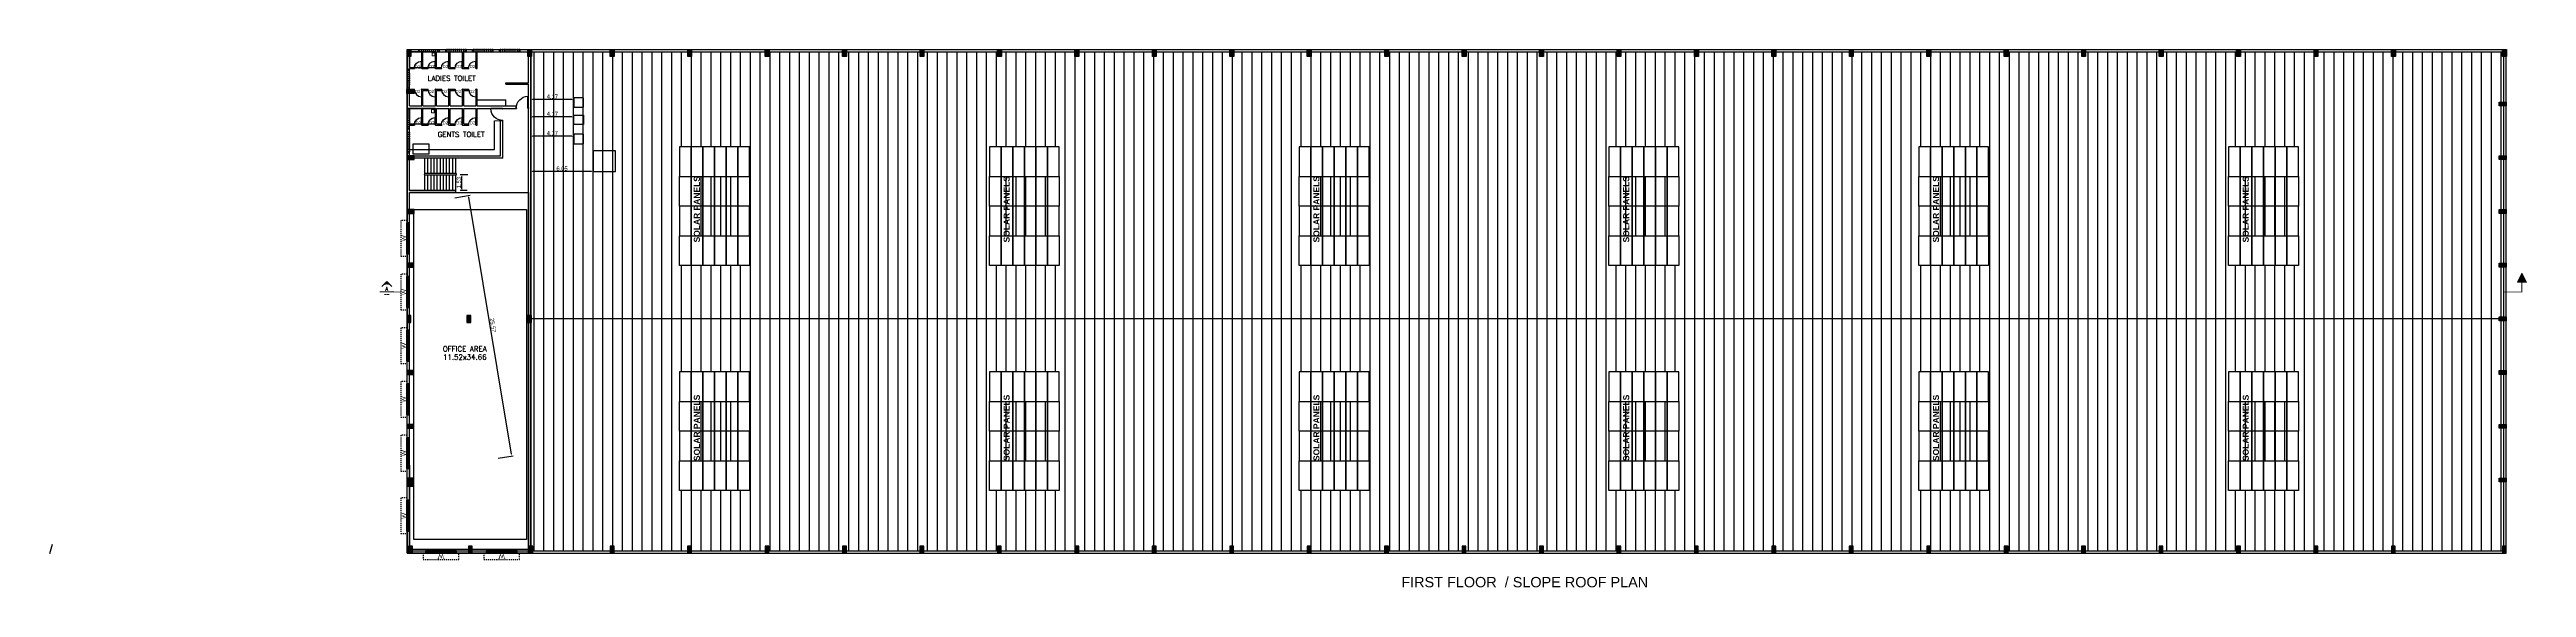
# Model space of a CAD drawing. Header units: metres. Extents: x 6804 to 7881, y 412 to 705.
# Drawn here: x 7238.7 to 7478.6, y 517.1 to 569.2 of the extents above; entities that cross this region are included whole.
import ezdxf
from ezdxf.enums import TextEntityAlignment as Align

# ---------------------------------------------------------------- set-up
doc = ezdxf.new("R2010")
doc.units = ezdxf.units.M
doc.header["$LTSCALE"] = 5
doc.header["$PDSIZE"] = -1
doc.linetypes.add('CONTINOUS', pattern=[0])
doc.linetypes.add('HIDDEN', pattern=[0.375, 0.25, -0.125])
doc.layers.get('0').update_dxf_attribs({"color": 8, "linetype": 'CONTINUOUS'})
doc.layers.get('DEFPOINTS').update_dxf_attribs({"color": 8, "linetype": 'CONTINUOUS'})
for name, color, linetype in [('_CourtYard(OTS)', 8, 'CONTINUOUS'), ('BLK_1_FLR_1_BLT_UP_AREA', 1, 'CONTINUOUS'), ('BLK_1_FLR_1_CARPET_AREA', 10, 'CONTINUOUS'), ('BLK_1_FLR_1_EXIT_WIDTH_DOOR', 2, 'CONTINUOUS'), ('BLK_1_FLR_1_REGULAR_ROOM_1', 4, 'CONTINUOUS'), ('BLK_1_FLR_1_URINAL', 235, 'CONTINUOUS'), ('BLK_1_FLR_1_WATER_CLOSET', 213, 'CONTINUOUS'), ('BLK_1_TERRACESERVICE_UTILITYDISTANCE', 1, 'CONTINUOUS'), ('col', 8, 'CONTINUOUS'), ('del', 8, 'CONTINUOUS'), ('DIM', 8, 'CONTINUOUS'), ('DOOR', 8, 'CONTINUOUS'), ('HATCH', 8, 'CONTINUOUS'), ('PDF2_Text', 7, 'CONTINUOUS'), ('SOLAR_PANEL', 3, 'CONTINUOUS'), ('SOLAR_WATER_HEATER', 1, 'CONTINUOUS'), ('Steel', 1, 'CONTINUOUS'), ('TEXT NOTES', 200, 'CONTINUOUS'), ('thin', 1, 'CONTINUOUS'), ('WAL', 1, 'CONTINUOUS'), ('WALL', 3, 'CONTINUOUS'), ('WINDOW', 5, 'CONTINUOUS')]:
    doc.layers.add(name, color=color, linetype=linetype)
for name, color, linetype, lineweight in [('BLK_1_FLR_1_WASH', 243, 'CONTINUOUS', 5), ('C_ARCH_TEXT', 7, 'CONTINUOUS', 5), ('DIST_EXIT', 7, 'CONTINUOUS', 0), ('others', 8, 'CONTINUOUS', 15)]:
    doc.layers.add(name, color=color, linetype=linetype, lineweight=lineweight)
doc.styles.add('1', font='arial.ttf')
doc.styles.add('NOTES8-6', font='arial.ttf', dxfattribs={"height": 6})
doc.styles.add('PDF Arial', font='arial.ttf')
doc.styles.add('ROMAND', font='ROMAND', dxfattribs={"height": 2.5})
doc.styles.add('ROMANS', font='romans')
doc.styles.add('ROMANTIC', font='romantic.ttf')
doc.styles.get("Standard").update_dxf_attribs({"font": 'arial.ttf'})
doc.styles.add('TITLE', font='arialbd.ttf')
doc.dimstyles.get("Standard").update_dxf_attribs({"dimtxt": 0.4, "dimasz": 0.18, "dimexe": 0.18, "dimexo": 0.0625, "dimgap": 0.1, "dimtad": 1, "dimtoh": 1, "dimzin": 0, "dimdsep": 46, "dimtxsty": '1', "dimcen": 0.09, "dimadec": 0, "dimazin": 0, "dimtfac": 1, "dimtofl": 0, "dimtmove": 2, "dimatfit": 3, "dimfxl": 0, "dimtolj": 1, "dimtzin": 0, "dimarcsym": 0})

# ---------------------------------------------------------------- blocks, each defined once
blk = doc.blocks.new('MFC1')
at = {"color": 252}
for p, q in [((-24, 60), (-96, 60)), ((-60, 96), (-60, 24)), ((96, 60), (24, 60)), ((60, 96), (60, 24)), ((-24, -60), (-96, -60)), ((-60, -24), (-60, -96)), ((96, -60), (24, -60)), ((60, -24), (60, -96))]:
    blk.add_line(p, q, dxfattribs=at)
at = {"color": 1}
for p, q in [((-3, 0), (3, 0)), ((0, -6.2), (0, 6.2))]:
    blk.add_line(p, q, dxfattribs=at)
blk.add_lwpolyline([(-137.5, 175), (137.5, 175), (137.5, -175), (-137.5, -175)], close=True)
for centre in [(-60, 60), (60, 60), (-60, -60), (60, -60)]:
    blk.add_circle(centre, 18)
at = {"layer": 'Steel'}
for points in [[(-112.5, 150), (-112.5, 162), (112.5, 162), (112.5, 150), (-112.5, 150)], [(-112.5, 150), (-112.5, 162), (112.5, 162), (112.5, 150), (-112.5, 150)], [(-112.5, 150), (-112.5, 162), (112.5, 162), (112.5, 150), (-112.5, 150)], [(-112.5, 150), (-112.5, 162), (112.5, 162), (112.5, 150), (-112.5, 150)], [(-112.5, 150), (-112.5, 162), (112.5, 162), (112.5, 150), (-112.5, 150)], [(-112.5, 150), (-112.5, 162), (112.5, 162), (112.5, 150), (-112.5, 150)], [(-112.5, 150), (-112.5, 162), (112.5, 162), (112.5, 150), (-112.5, 150)], [(-112.5, 150), (-112.5, 162), (112.5, 162), (112.5, 150), (-112.5, 150)], [(-112.5, 150), (-112.5, 162), (112.5, 162), (112.5, 150), (-112.5, 150)], [(-112.5, 150), (-112.5, 162), (112.5, 162), (112.5, 150), (-112.5, 150)], [(-112.5, 150), (-112.5, 162), (112.5, 162), (112.5, 150), (-112.5, 150)], [(-112.5, 150), (-112.5, 162), (112.5, 162), (112.5, 150), (-112.5, 150)], [(-112.5, 150), (-112.5, 162), (112.5, 162), (112.5, 150), (-112.5, 150)], [(-112.5, 150), (-112.5, 162), (112.5, 162), (112.5, 150), (-112.5, 150)], [(-112.5, 150), (-112.5, 162), (112.5, 162), (112.5, 150), (-112.5, 150)], [(-112.5, 150), (-112.5, 162), (112.5, 162), (112.5, 150), (-112.5, 150)], [(-112.5, 150), (-112.5, 162), (112.5, 162), (112.5, 150), (-112.5, 150)], [(-112.5, 150), (-112.5, 162), (112.5, 162), (112.5, 150), (-112.5, 150)], [(-112.5, 150), (-112.5, 162), (112.5, 162), (112.5, 150), (-112.5, 150)], [(-112.5, 150), (-112.5, 162), (112.5, 162), (112.5, 150), (-112.5, 150)], [(-112.5, 150), (-112.5, 162), (112.5, 162), (112.5, 150), (-112.5, 150)], [(-112.5, 150), (-112.5, 162), (112.5, 162), (112.5, 150), (-112.5, 150)], [(-3, 150), (3, 150), (3, -150), (-3, -150), (-3, 150)], [(-3, 150), (3, 150), (3, -150), (-3, -150), (-3, 150)], [(-3, 150), (3, 150), (3, -150), (-3, -150), (-3, 150)], [(-3, 150), (3, 150), (3, -150), (-3, -150), (-3, 150)], [(-3, 150), (3, 150), (3, -150), (-3, -150), (-3, 150)], [(-3, 150), (3, 150), (3, -150), (-3, -150), (-3, 150)], [(-3, 150), (3, 150), (3, -150), (-3, -150), (-3, 150)], [(-3, 150), (3, 150), (3, -150), (-3, -150), (-3, 150)], [(-3, 150), (3, 150), (3, -150), (-3, -150), (-3, 150)], [(-3, 150), (3, 150), (3, -150), (-3, -150), (-3, 150)], [(-3, 150), (3, 150), (3, -150), (-3, -150), (-3, 150)], [(-3, 150), (3, 150), (3, -150), (-3, -150), (-3, 150)], [(-3, 150), (3, 150), (3, -150), (-3, -150), (-3, 150)], [(-3, 150), (3, 150), (3, -150), (-3, -150), (-3, 150)], [(-3, 150), (3, 150), (3, -150), (-3, -150), (-3, 150)], [(-3, 150), (3, 150), (3, -150), (-3, -150), (-3, 150)], [(-3, 150), (3, 150), (3, -150), (-3, -150), (-3, 150)], [(-3, 150), (3, 150), (3, -150), (-3, -150), (-3, 150)], [(-3, 150), (3, 150), (3, -150), (-3, -150), (-3, 150)], [(-3, 150), (3, 150), (3, -150), (-3, -150), (-3, 150)], [(-3, 150), (3, 150), (3, -150), (-3, -150), (-3, 150)], [(-3, 150), (3, 150), (3, -150), (-3, -150), (-3, 150)], [(-112.5, -150), (-112.5, -162), (112.5, -162), (112.5, -150), (-112.5, -150)], [(-112.5, -150), (-112.5, -162), (112.5, -162), (112.5, -150), (-112.5, -150)], [(-112.5, -150), (-112.5, -162), (112.5, -162), (112.5, -150), (-112.5, -150)], [(-112.5, -150), (-112.5, -162), (112.5, -162), (112.5, -150), (-112.5, -150)], [(-112.5, -150), (-112.5, -162), (112.5, -162), (112.5, -150), (-112.5, -150)], [(-112.5, -150), (-112.5, -162), (112.5, -162), (112.5, -150), (-112.5, -150)], [(-112.5, -150), (-112.5, -162), (112.5, -162), (112.5, -150), (-112.5, -150)], [(-112.5, -150), (-112.5, -162), (112.5, -162), (112.5, -150), (-112.5, -150)], [(-112.5, -150), (-112.5, -162), (112.5, -162), (112.5, -150), (-112.5, -150)], [(-112.5, -150), (-112.5, -162), (112.5, -162), (112.5, -150), (-112.5, -150)], [(-112.5, -150), (-112.5, -162), (112.5, -162), (112.5, -150), (-112.5, -150)], [(-112.5, -150), (-112.5, -162), (112.5, -162), (112.5, -150), (-112.5, -150)], [(-112.5, -150), (-112.5, -162), (112.5, -162), (112.5, -150), (-112.5, -150)], [(-112.5, -150), (-112.5, -162), (112.5, -162), (112.5, -150), (-112.5, -150)], [(-112.5, -150), (-112.5, -162), (112.5, -162), (112.5, -150), (-112.5, -150)], [(-112.5, -150), (-112.5, -162), (112.5, -162), (112.5, -150), (-112.5, -150)], [(-112.5, -150), (-112.5, -162), (112.5, -162), (112.5, -150), (-112.5, -150)], [(-112.5, -150), (-112.5, -162), (112.5, -162), (112.5, -150), (-112.5, -150)], [(-112.5, -150), (-112.5, -162), (112.5, -162), (112.5, -150), (-112.5, -150)], [(-112.5, -150), (-112.5, -162), (112.5, -162), (112.5, -150), (-112.5, -150)], [(-112.5, -150), (-112.5, -162), (112.5, -162), (112.5, -150), (-112.5, -150)], [(-112.5, -150), (-112.5, -162), (112.5, -162), (112.5, -150), (-112.5, -150)]]:
    blk.add_lwpolyline(points, dxfattribs=at)
blk = doc.blocks.new('wsdefsegr')
at = {"layer": 'HATCH'}
h = blk.add_hatch(color=256, dxfattribs=at)
h.dxf.hatch_style = 1
h.paths.add_polyline_path([(9068, -5301), (9443, -5301), (9443, -4621), (9068, -4621)])
at = {"layer": 'col', "color": 5}
blk.add_lwpolyline([(9068, -4621), (9443, -4621), (9443, -5301), (9068, -5301)], close=True, dxfattribs=at)
blk.add_blockref('MFC1', (9255, -5036))
blk = doc.blocks.new('WINDOW')
at = {"layer": 'WINDOW'}
for p, q in [((3000, 30), (0, 30)), ((0, -200), (0, 30)), ((3000, 30), (3000, -200)), ((3000, -101), (0, -101)), ((3000, -200), (0, -200)), ((100, -200), (100, -101)), ((2900, -200), (2900, -101))]:
    blk.add_line(p, q, dxfattribs=at)
at = {"layer": 'WINDOW', "color": 253, "linetype": 'HIDDEN', "ltscale": 12}
blk.add_lwpolyline([(-230, 30), (-230, 630), (3230, 630), (3230, 30)], dxfattribs=at)
at = {"layer": 'WINDOW', "const_width": 30}
blk.add_lwpolyline([(100, -150), (2900, -150)], dxfattribs=at)
at = {"linetype": 'CONTINOUS', "ltscale": 2, "style": 'ROMANTIC'}
blk.add_text('W', height=480, dxfattribs=at).set_placement((1154, 106))
at = {"linetype": 'CONTINOUS', "ltscale": 2}
blk.add_text('ASDFASDF', height=0.55, dxfattribs=at).set_placement((284, -754))
blk = doc.blocks.new('*U18')
at = {"layer": 'DOOR', "color": 11}
for p, q in [((0, 4), (0, 0)), ((0, 4), (2, 4)), ((0, 0), (4, 0)), ((2, 4), (2, 75)), ((4, 75), (2, 75)), ((2, 4), (2, 2)), ((2, 2), (4, 2)), ((4, 2), (4, 75)), ((4, 2), (4, 0)), ((73, 2), (73, 0)), ((75, 2), (73, 2)), ((77, 0), (73, 0)), ((77, 4), (75, 4)), ((75, 4), (75, 2)), ((77, 4), (77, 0))]:
    blk.add_line(p, q, dxfattribs=at)
blk.add_arc((2, 2), 72.8, 0, 88.4257, dxfattribs=at)
blk = doc.blocks.new('viewA')
blk.add_hatch(color=256).paths.add_polyline_path([(5.5, 2.5), (5.5, -2.5), (10.5, 0)])
at = {"const_width": 0.5}
blk.add_lwpolyline([(5.5, 0), (0, 0), (0, -10)], dxfattribs=at)
blk.add_lwpolyline([(5.5, 2.5), (10.5, 0), (5.5, -2.5)], close=True)
blk = doc.blocks.new('A$C294D00C3')
at = {"layer": 'C_ARCH_TEXT'}
blk.add_hatch(color=256, dxfattribs=at).paths.add_polyline_path([(0, 10.8), (-5.3, 5.5, -0.414214), (5.3, 5.5)])
blk.add_line((-7.5, 0), (7.5, 0), dxfattribs=at)
at = {"layer": 'C_ARCH_TEXT', "const_width": 0.5}
blk.add_lwpolyline([(0, -7.5, 761.525483), (0, -7.5)], format="xyb", dxfattribs=at)
at = {"layer": 'C_ARCH_TEXT'}
blk.add_lwpolyline([(5.3, 5.5), (0, 10.8), (-5.3, 5.5)], dxfattribs=at)
at = {"layer": 'C_ARCH_TEXT', "const_width": 0.5}
blk.add_lwpolyline([(-15, -0.3), (-7.5, -0.3)], dxfattribs=at)
at = {"layer": 'C_ARCH_TEXT', "width": 0.85}
for tag, height, style, p in [('B', 4, 'ROMAND', (0, 1)), ('-', 3, 'ROMANS', (0, -4.2))]:
    blk.add_attdef(tag, text='', height=height, dxfattribs=dict(at, style=style)).set_placement(p, align=Align.CENTER)
blk = doc.blocks.new('HFNKL536216')
at = {"layer": 'WALL'}
for p, q in [((8352.63, -6103.56), (8352.86, -6103.56)), ((8352.63, -6105.56), (8352.86, -6105.56))]:
    blk.add_line(p, q, dxfattribs=at)
at = {"layer": 'WINDOW', "linetype": 'HIDDEN', "ltscale": 0.01}
for p, q in [((8352.63, -6103.56), (8352.63, -6105.56)), ((8352.76, -6103.56), (8352.76, -6105.56)), ((8352.86, -6103.66), (8352.76, -6103.66)), ((8352.86, -6103.56), (8352.86, -6105.56)), ((8352.86, -6105.12), (8352.86, -6103.92)), ((8352.86, -6105.46), (8352.76, -6105.46))]:
    blk.add_line(p, q, dxfattribs=at)
at = {"layer": 'WINDOW', "linetype": 'HIDDEN', "ltscale": 0.01, "const_width": 0.03}
blk.add_lwpolyline([(8352.81, -6105.46), (8352.81, -6103.66)], dxfattribs=at)
blk = doc.blocks.new('*U6')
at = {"layer": 'DOOR', "color": 11}
for p, q in [((0, 2), (0, 0)), ((0, 2), (1, 2)), ((0, 0), (2, 0)), ((1, 2), (1, 47)), ((2, 47), (1, 47)), ((1, 2), (1, 1)), ((1, 1), (2, 1)), ((2, 1), (2, 47)), ((2, 1), (2, 0)), ((45, 1), (45, 0)), ((47, 1), (45, 1)), ((48, 0), (45, 0)), ((48, 2), (47, 2)), ((47, 2), (47, 1)), ((48, 2), (48, 0))]:
    blk.add_line(p, q, dxfattribs=at)
blk.add_arc((1, 1), 45.5, 0, 88.4257, dxfattribs=at)
blk = doc.blocks.new('*D75')
at = {"layer": 'DEFPOINTS', "color": 0}
for p in [(7285.35, 564.35), (7285.35, 564.35), (7289.52, 564.35)]:
    blk.add_point(p, dxfattribs=at)
at = {"layer": 'SOLAR_WATER_HEATER', "color": 0, "lineweight": -2}
for p, q in [((7285.35, 564.41), (7285.35, 564.53)), ((7289.34, 564.35), (7285.53, 564.35)), ((7289.52, 564.41), (7289.52, 564.53))]:
    blk.add_line(p, q, dxfattribs=at)
at = {"layer": 'SOLAR_WATER_HEATER', "color": 0}
for points in [[(7285.53, 564.38), (7285.53, 564.32), (7285.35, 564.35)], [(7289.34, 564.38), (7289.34, 564.32), (7289.52, 564.35)]]:
    blk.add_solid(points, dxfattribs=at)
at = {"layer": 'SOLAR_WATER_HEATER', "color": 0, "insert": (7287.44, 564.65), "char_height": 0.4, "attachment_point": 5, "style": '1'}
blk.add_mtext('\\A1;4.17', dxfattribs=at)
blk = doc.blocks.new('*D76')
at = {"layer": 'DEFPOINTS', "color": 0}
for p in [(7285.35, 562.67), (7285.35, 562.67), (7289.52, 562.67)]:
    blk.add_point(p, dxfattribs=at)
at = {"layer": 'SOLAR_WATER_HEATER', "color": 0, "lineweight": -2}
for p, q in [((7285.35, 562.73), (7285.35, 562.85)), ((7289.34, 562.67), (7285.53, 562.67)), ((7289.52, 562.73), (7289.52, 562.85))]:
    blk.add_line(p, q, dxfattribs=at)
at = {"layer": 'SOLAR_WATER_HEATER', "color": 0}
for points in [[(7285.53, 562.7), (7285.53, 562.64), (7285.35, 562.67)], [(7289.34, 562.7), (7289.34, 562.64), (7289.52, 562.67)]]:
    blk.add_solid(points, dxfattribs=at)
at = {"layer": 'SOLAR_WATER_HEATER', "color": 0, "insert": (7287.44, 562.97), "char_height": 0.4, "attachment_point": 5, "style": '1'}
blk.add_mtext('\\A1;4.17', dxfattribs=at)
blk = doc.blocks.new('*D77')
at = {"layer": 'DEFPOINTS', "color": 0}
for p in [(7285.35, 560.8), (7285.35, 560.8), (7289.52, 560.8)]:
    blk.add_point(p, dxfattribs=at)
at = {"layer": 'SOLAR_WATER_HEATER', "color": 0, "lineweight": -2}
for p, q in [((7285.35, 560.87), (7285.35, 560.98)), ((7289.34, 560.8), (7285.53, 560.8)), ((7289.52, 560.87), (7289.52, 560.98))]:
    blk.add_line(p, q, dxfattribs=at)
at = {"layer": 'SOLAR_WATER_HEATER', "color": 0}
for points in [[(7285.53, 560.83), (7285.53, 560.77), (7285.35, 560.8)], [(7289.34, 560.83), (7289.34, 560.77), (7289.52, 560.8)]]:
    blk.add_solid(points, dxfattribs=at)
at = {"layer": 'SOLAR_WATER_HEATER', "color": 0, "insert": (7287.44, 561.11), "char_height": 0.4, "attachment_point": 5, "style": '1'}
blk.add_mtext('\\A1;4.17', dxfattribs=at)
blk = doc.blocks.new('*D78')
at = {"layer": 'BLK_1_TERRACESERVICE_UTILITYDISTANCE', "color": 0, "lineweight": -2}
for p, q in [((7285.35, 555.44), (7285.35, 557.56)), ((7291.22, 557.38), (7285.53, 557.38)), ((7291.4, 557.44), (7291.4, 557.56))]:
    blk.add_line(p, q, dxfattribs=at)
at = {"layer": 'BLK_1_TERRACESERVICE_UTILITYDISTANCE', "color": 0}
for points in [[(7285.53, 557.41), (7285.53, 557.35), (7285.35, 557.38)], [(7291.22, 557.41), (7291.22, 557.35), (7291.4, 557.38)]]:
    blk.add_solid(points, dxfattribs=at)
at = {"layer": 'DEFPOINTS', "color": 0}
for p in [(7285.35, 557.38), (7291.4, 557.38), (7285.35, 555.38)]:
    blk.add_point(p, dxfattribs=at)
at = {"layer": 'BLK_1_TERRACESERVICE_UTILITYDISTANCE', "color": 0, "insert": (7288.38, 557.68), "char_height": 0.4, "attachment_point": 5, "style": '1'}
blk.add_mtext('\\A1;6.05', dxfattribs=at)
blk = doc.blocks.new('*D196')
at = {"layer": 'DEFPOINTS', "color": 0}
for p in [(7277.93, 554.85), (7282.11, 529.62), (7283.48, 529.85)]:
    blk.add_point(p, dxfattribs=at)
at = {"layer": 'DIST_EXIT', "color": 0, "lineweight": -2}
for p, q in [((7277.99, 554.86), (7279.47, 555.1)), ((7279.33, 554.9), (7283.45, 530.02)), ((7282.18, 529.63), (7283.66, 529.87))]:
    blk.add_line(p, q, dxfattribs=at)
at = {"layer": 'DIST_EXIT', "color": 0}
for points in [[(7279.36, 554.9), (7279.3, 554.89), (7279.3, 555.07)], [(7283.48, 530.03), (7283.42, 530.02), (7283.48, 529.85)]]:
    blk.add_solid(points, dxfattribs=at)
at = {"layer": 'DIST_EXIT', "color": 0, "insert": (7281.69, 542.51), "char_height": 0.4, "attachment_point": 5, "rotation": 279.4216, "style": '1'}
blk.add_mtext('\\A1;25.57', dxfattribs=at)
blk = doc.blocks.new('*D197')
at = {"layer": 'BLK_1_FLR_1_EXIT_WIDTH_DOOR', "color": 0, "lineweight": -2}
for p, q in [((7279.24, 557.08), (7278.51, 557.08)), ((7278.69, 555.72), (7278.69, 556.9)), ((7279.18, 555.54), (7278.51, 555.54))]:
    blk.add_line(p, q, dxfattribs=at)
at = {"layer": 'BLK_1_FLR_1_EXIT_WIDTH_DOOR', "color": 0}
for points in [[(7278.66, 556.9), (7278.72, 556.9), (7278.69, 557.08)], [(7278.66, 555.72), (7278.72, 555.72), (7278.69, 555.54)]]:
    blk.add_solid(points, dxfattribs=at)
at = {"layer": 'DEFPOINTS', "color": 0}
for p in [(7278.69, 557.08), (7279.3, 557.08), (7279.24, 555.54)]:
    blk.add_point(p, dxfattribs=at)
at = {"layer": 'BLK_1_FLR_1_EXIT_WIDTH_DOOR', "color": 0, "insert": (7278.39, 556.31), "char_height": 0.4, "attachment_point": 5, "rotation": 90, "style": '1'}
blk.add_mtext('\\A1;1.53', dxfattribs=at)

msp = doc.modelspace()

# ---------------------------------------------------------------- hatches: boundary and pattern name
at = {"layer": 'HATCH', "linetype": 'CONTINOUS', "ltscale": 2}
h = msp.add_hatch(dxfattribs=at)
h.set_pattern_fill('LINE', color=256, scale=0.3, angle=90, style=0)
h.paths.add_polyline_path([(7353.049, 568.518), (7353.049, 568.968), (7345.924, 568.968), (7345.924, 568.518), (7345.549, 568.518), (7345.549, 568.968), (7338.424, 568.968), (7338.424, 568.518), (7338.049, 568.518), (7338.049, 568.968), (7330.924, 568.968), (7330.924, 568.518), (7330.549, 568.518), (7330.549, 568.968), (7323.424, 568.968), (7323.424, 568.518), (7323.049, 568.518), (7323.049, 568.968), (7316.96, 568.968), (7315.924, 568.968), (7315.924, 568.518), (7315.549, 568.518), (7315.549, 568.968), (7308.424, 568.968), (7308.424, 568.518), (7308.049, 568.518), (7308.049, 568.968), (7300.924, 568.968), (7300.924, 568.518), (7300.549, 568.518), (7300.549, 568.968), (7293.424, 568.968), (7293.424, 568.518), (7293.049, 568.518), (7293.049, 568.968), (7285.426, 568.968), (7285.426, 568.518), (7285.354, 568.518), (7285.354, 543.468), (7285.415, 543.468), (7285.415, 543.15), (7475.987, 543.15), (7475.987, 543.317), (7476.437, 543.317), (7476.437, 548.142), (7475.987, 548.142), (7475.987, 548.517), (7476.437, 548.517), (7476.437, 553.342), (7475.987, 553.342), (7475.987, 553.717), (7476.437, 553.717), (7476.437, 558.265), (7476.437, 558.542), (7475.987, 558.542), (7475.987, 558.917), (7476.437, 558.917), (7476.437, 563.742), (7475.987, 563.742), (7475.987, 564.117), (7476.437, 564.117), (7476.437, 568.517), (7476.299, 568.517), (7476.299, 568.967), (7465.924, 568.967), (7465.924, 568.518), (7465.549, 568.518), (7465.549, 568.967), (7458.424, 568.968), (7458.424, 568.518), (7458.049, 568.518), (7458.049, 568.968), (7450.924, 568.968), (7450.924, 568.518), (7450.549, 568.518), (7450.549, 568.968), (7443.424, 568.968), (7443.424, 568.518), (7443.049, 568.518), (7443.049, 568.968), (7436.96, 568.968), (7435.924, 568.968), (7435.924, 568.518), (7435.549, 568.518), (7435.549, 568.968), (7428.424, 568.968), (7428.424, 568.518), (7428.049, 568.518), (7428.049, 568.968), (7420.924, 568.968), (7420.924, 568.518), (7420.549, 568.518), (7420.549, 568.968), (7413.424, 568.968), (7413.424, 568.518), (7413.049, 568.518), (7413.049, 568.968), (7405.924, 568.968), (7405.924, 568.518), (7405.549, 568.518), (7405.549, 568.968), (7398.424, 568.968), (7398.424, 568.518), (7398.049, 568.518), (7398.049, 568.968), (7390.924, 568.968), (7390.924, 568.518), (7390.549, 568.518), (7390.549, 568.968), (7383.424, 568.968), (7383.424, 568.518), (7383.049, 568.518), (7383.049, 568.968), (7376.96, 568.968), (7375.924, 568.968), (7375.924, 568.518), (7375.549, 568.518), (7375.549, 568.968), (7368.424, 568.968), (7368.424, 568.518), (7368.049, 568.518), (7368.049, 568.968), (7360.924, 568.968), (7360.924, 568.518), (7360.549, 568.518), (7360.549, 568.968), (7353.424, 568.968), (7353.424, 568.518)])
h.paths.add_polyline_path([(7359.762, 559.773), (7360.891, 559.773), (7362.02, 559.773), (7363.149, 559.773), (7364.278, 559.773), (7365.407, 559.773), (7366.536, 559.773), (7366.536, 556.903), (7366.536, 554.033), (7366.536, 551.162), (7366.536, 548.292), (7365.407, 548.292), (7364.278, 548.292), (7363.149, 548.292), (7362.02, 548.292), (7360.891, 548.292), (7359.762, 548.292), (7359.762, 551.162), (7359.762, 554.033), (7359.762, 556.903)], flags=16)
h.paths.add_polyline_path([(7360.891, 556.903), (7362.02, 556.903), (7363.149, 556.903), (7364.278, 556.903), (7365.407, 556.903), (7365.407, 554.033), (7365.407, 551.162), (7364.278, 551.162), (7363.149, 551.162), (7362.02, 551.162), (7360.891, 551.162), (7360.891, 554.033)], flags=0)
h.paths.add_polyline_path([(7336.536, 559.773), (7336.536, 556.903), (7336.536, 554.033), (7336.536, 551.162), (7336.536, 548.292), (7335.407, 548.292), (7334.278, 548.292), (7333.149, 548.292), (7332.02, 548.292), (7330.891, 548.292), (7329.762, 548.292), (7329.762, 551.162), (7329.762, 554.033), (7329.762, 556.903), (7329.762, 559.773), (7330.891, 559.773), (7332.02, 559.773), (7333.149, 559.773), (7334.278, 559.773), (7335.407, 559.773)], flags=16)
h.paths.add_polyline_path([(7335.407, 556.903), (7335.407, 554.033), (7335.407, 551.162), (7334.278, 551.162), (7333.149, 551.162), (7332.02, 551.162), (7330.891, 551.162), (7330.891, 554.033), (7330.891, 556.903), (7332.02, 556.903), (7333.149, 556.903), (7334.278, 556.903)], flags=0)
h.paths.add_polyline_path([(7389.762, 559.773), (7390.891, 559.773), (7392.02, 559.773), (7393.149, 559.773), (7394.278, 559.773), (7395.407, 559.773), (7396.536, 559.773), (7396.536, 556.903), (7396.536, 554.033), (7396.536, 551.162), (7396.536, 548.292), (7395.407, 548.292), (7394.278, 548.292), (7393.149, 548.292), (7392.02, 548.292), (7390.891, 548.292), (7389.762, 548.292), (7389.762, 551.162), (7389.762, 554.033), (7389.762, 556.903)], flags=16)
h.paths.add_polyline_path([(7390.891, 556.903), (7392.02, 556.903), (7393.149, 556.903), (7394.278, 556.903), (7395.407, 556.903), (7395.407, 554.033), (7395.407, 551.162), (7394.278, 551.162), (7393.149, 551.162), (7392.02, 551.162), (7390.891, 551.162), (7390.891, 554.033)], flags=0)
h.paths.add_polyline_path([(7306.536, 559.773), (7306.536, 556.903), (7306.536, 554.033), (7306.536, 551.162), (7306.536, 548.292), (7305.407, 548.292), (7304.278, 548.292), (7303.149, 548.292), (7302.02, 548.292), (7300.891, 548.292), (7299.762, 548.292), (7299.762, 551.162), (7299.762, 554.033), (7299.762, 556.903), (7299.762, 559.773), (7300.891, 559.773), (7302.02, 559.773), (7303.149, 559.773), (7304.278, 559.773), (7305.407, 559.773)], flags=16)
h.paths.add_polyline_path([(7305.407, 556.903), (7305.407, 554.033), (7305.407, 551.162), (7304.278, 551.162), (7303.149, 551.162), (7302.02, 551.162), (7300.891, 551.162), (7300.891, 554.033), (7300.891, 556.903), (7302.02, 556.903), (7303.149, 556.903), (7304.278, 556.903)], flags=0)
h.paths.add_polyline_path([(7419.762, 559.773), (7420.891, 559.773), (7422.02, 559.773), (7423.149, 559.773), (7424.278, 559.773), (7425.407, 559.773), (7426.536, 559.773), (7426.536, 556.903), (7426.536, 554.033), (7426.536, 551.162), (7426.536, 548.292), (7425.407, 548.292), (7424.278, 548.292), (7423.149, 548.292), (7422.02, 548.292), (7420.891, 548.292), (7419.762, 548.292), (7419.762, 551.162), (7419.762, 554.033), (7419.762, 556.903)], flags=16)
h.paths.add_polyline_path([(7420.891, 556.903), (7422.02, 556.903), (7423.149, 556.903), (7424.278, 556.903), (7425.407, 556.903), (7425.407, 554.033), (7425.407, 551.162), (7424.278, 551.162), (7423.149, 551.162), (7422.02, 551.162), (7420.891, 551.162), (7420.891, 554.033)], flags=0)
h.paths.add_polyline_path([(7449.762, 559.773), (7450.891, 559.773), (7452.02, 559.773), (7453.149, 559.773), (7454.278, 559.773), (7455.407, 559.773), (7456.536, 559.773), (7456.536, 556.903), (7456.536, 554.033), (7456.536, 551.162), (7456.536, 548.292), (7455.407, 548.292), (7454.278, 548.292), (7453.149, 548.292), (7452.02, 548.292), (7450.891, 548.292), (7449.762, 548.292), (7449.762, 551.162), (7449.762, 554.033), (7449.762, 556.903)], flags=16)
h.paths.add_polyline_path([(7450.891, 556.903), (7452.02, 556.903), (7453.149, 556.903), (7454.278, 556.903), (7455.407, 556.903), (7455.407, 554.033), (7455.407, 551.162), (7454.278, 551.162), (7453.149, 551.162), (7452.02, 551.162), (7450.891, 551.162), (7450.891, 554.033)], flags=0)
h.paths.add_polyline_path([(7285.415, 543.15), (7285.415, 542.788), (7285.354, 542.788), (7285.354, 521.127), (7285.565, 521.127), (7285.565, 520.677), (7293.038, 520.677), (7293.038, 521.127), (7293.413, 521.127), (7293.413, 520.677), (7300.538, 520.677), (7300.538, 521.127), (7300.913, 521.127), (7300.913, 520.677), (7308.038, 520.677), (7308.038, 521.127), (7308.413, 521.127), (7308.413, 520.677), (7315.538, 520.677), (7315.538, 521.127), (7315.913, 521.127), (7315.913, 520.677), (7316.96, 520.677), (7323.038, 520.677), (7323.038, 521.127), (7323.413, 521.127), (7323.413, 520.677), (7330.538, 520.677), (7330.538, 521.127), (7330.913, 521.127), (7330.913, 520.677), (7338.038, 520.677), (7338.038, 521.127), (7338.413, 521.127), (7338.413, 520.677), (7345.538, 520.677), (7345.538, 521.127), (7345.913, 521.127), (7345.913, 520.677), (7353.038, 520.677), (7353.038, 521.127), (7353.413, 521.127), (7353.413, 520.677), (7360.538, 520.677), (7360.538, 521.127), (7360.913, 521.127), (7360.913, 520.677), (7368.038, 520.677), (7368.038, 521.127), (7368.413, 521.127), (7368.413, 520.677), (7369.46, 520.677), (7375.538, 520.677), (7375.538, 521.127), (7375.913, 521.127), (7375.913, 520.677), (7383.038, 520.677), (7383.038, 521.127), (7383.413, 521.127), (7383.413, 520.677), (7390.538, 520.677), (7390.538, 521.127), (7390.913, 521.127), (7390.913, 520.677), (7398.038, 520.677), (7398.038, 521.127), (7398.413, 521.127), (7398.413, 520.677), (7405.538, 520.677), (7405.538, 521.127), (7405.913, 521.127), (7405.913, 520.677), (7413.038, 520.677), (7413.038, 521.127), (7413.413, 521.127), (7413.413, 520.677), (7420.538, 520.677), (7420.538, 521.127), (7420.913, 521.127), (7420.913, 520.677), (7428.038, 520.677), (7428.038, 521.127), (7428.413, 521.127), (7428.413, 520.677), (7429.46, 520.677), (7435.538, 520.677), (7435.538, 521.127), (7435.913, 521.127), (7435.913, 520.677), (7443.038, 520.677), (7443.038, 521.127), (7443.413, 521.127), (7443.413, 520.677), (7450.538, 520.678), (7450.538, 521.127), (7450.913, 521.127), (7450.913, 520.678), (7458.038, 520.678), (7458.038, 521.127), (7458.413, 521.127), (7458.413, 520.678), (7465.538, 520.678), (7465.538, 521.127), (7465.913, 521.127), (7465.913, 520.678), (7476.292, 520.678), (7476.292, 521.128), (7476.437, 521.128), (7476.437, 527.342), (7475.987, 527.342), (7475.987, 527.717), (7476.437, 527.717), (7476.437, 532.106), (7476.437, 532.542), (7475.987, 532.542), (7475.987, 532.917), (7476.437, 532.917), (7476.437, 537.742), (7475.987, 537.742), (7475.987, 538.117), (7476.437, 538.117), (7476.437, 542.942), (7475.987, 542.942), (7475.987, 543.15)])
h.paths.add_polyline_path([(7359.762, 535.138), (7359.762, 538.008), (7360.891, 538.008), (7362.02, 538.008), (7363.149, 538.008), (7364.278, 538.008), (7365.407, 538.008), (7366.536, 538.008), (7366.536, 535.138), (7366.536, 532.268), (7366.536, 529.397), (7366.536, 526.527), (7365.407, 526.527), (7364.278, 526.527), (7363.149, 526.527), (7362.02, 526.527), (7360.891, 526.527), (7359.762, 526.527), (7359.762, 529.397), (7359.762, 532.268)], flags=16)
h.paths.add_polyline_path([(7360.891, 535.138), (7362.02, 535.138), (7363.149, 535.138), (7364.278, 535.138), (7365.407, 535.138), (7365.407, 532.268), (7365.407, 529.397), (7364.278, 529.397), (7363.149, 529.397), (7362.02, 529.397), (7360.891, 529.397), (7360.891, 532.268)], flags=0)
h.paths.add_polyline_path([(7336.536, 532.268), (7336.536, 529.397), (7336.536, 526.527), (7335.407, 526.527), (7334.278, 526.527), (7333.149, 526.527), (7332.02, 526.527), (7330.891, 526.527), (7329.762, 526.527), (7329.762, 529.397), (7329.762, 532.268), (7329.762, 535.138), (7329.762, 538.008), (7330.891, 538.008), (7332.02, 538.008), (7333.149, 538.008), (7334.278, 538.008), (7335.407, 538.008), (7336.536, 538.008), (7336.536, 535.138)], flags=16)
h.paths.add_polyline_path([(7335.407, 532.268), (7335.407, 529.397), (7334.278, 529.397), (7333.149, 529.397), (7332.02, 529.397), (7330.891, 529.397), (7330.891, 532.268), (7330.891, 535.138), (7332.02, 535.138), (7333.149, 535.138), (7334.278, 535.138), (7335.407, 535.138)], flags=0)
h.paths.add_polyline_path([(7389.762, 535.138), (7389.762, 538.008), (7390.891, 538.008), (7392.02, 538.008), (7393.149, 538.008), (7394.278, 538.008), (7395.407, 538.008), (7396.536, 538.008), (7396.536, 535.138), (7396.536, 532.268), (7396.536, 529.397), (7396.536, 526.527), (7395.407, 526.527), (7394.278, 526.527), (7393.149, 526.527), (7392.02, 526.527), (7390.891, 526.527), (7389.762, 526.527), (7389.762, 529.397), (7389.762, 532.268)], flags=16)
h.paths.add_polyline_path([(7390.891, 535.138), (7392.02, 535.138), (7393.149, 535.138), (7394.278, 535.138), (7395.407, 535.138), (7395.407, 532.268), (7395.407, 529.397), (7394.278, 529.397), (7393.149, 529.397), (7392.02, 529.397), (7390.891, 529.397), (7390.891, 532.268)], flags=0)
h.paths.add_polyline_path([(7306.536, 532.268), (7306.536, 529.397), (7306.536, 526.527), (7305.407, 526.527), (7304.278, 526.527), (7303.149, 526.527), (7302.02, 526.527), (7300.891, 526.527), (7299.762, 526.527), (7299.762, 529.397), (7299.762, 532.268), (7299.762, 535.138), (7299.762, 538.008), (7300.891, 538.008), (7302.02, 538.008), (7303.149, 538.008), (7304.278, 538.008), (7305.407, 538.008), (7306.536, 538.008), (7306.536, 535.138)], flags=16)
h.paths.add_polyline_path([(7305.407, 532.268), (7305.407, 529.397), (7304.278, 529.397), (7303.149, 529.397), (7302.02, 529.397), (7300.891, 529.397), (7300.891, 532.268), (7300.891, 535.138), (7302.02, 535.138), (7303.149, 535.138), (7304.278, 535.138), (7305.407, 535.138)], flags=0)
h.paths.add_polyline_path([(7419.762, 535.138), (7419.762, 538.008), (7420.891, 538.008), (7422.02, 538.008), (7423.149, 538.008), (7424.278, 538.008), (7425.407, 538.008), (7426.536, 538.008), (7426.536, 535.138), (7426.536, 532.268), (7426.536, 529.397), (7426.536, 526.527), (7425.407, 526.527), (7424.278, 526.527), (7423.149, 526.527), (7422.02, 526.527), (7420.891, 526.527), (7419.762, 526.527), (7419.762, 529.397), (7419.762, 532.268)], flags=16)
h.paths.add_polyline_path([(7420.891, 535.138), (7422.02, 535.138), (7423.149, 535.138), (7424.278, 535.138), (7425.407, 535.138), (7425.407, 532.268), (7425.407, 529.397), (7424.278, 529.397), (7423.149, 529.397), (7422.02, 529.397), (7420.891, 529.397), (7420.891, 532.268)], flags=0)
h.paths.add_polyline_path([(7449.762, 535.138), (7449.762, 538.008), (7450.891, 538.008), (7452.02, 538.008), (7453.149, 538.008), (7454.278, 538.008), (7455.407, 538.008), (7456.536, 538.008), (7456.536, 535.138), (7456.536, 532.268), (7456.536, 529.397), (7456.536, 526.527), (7455.407, 526.527), (7454.278, 526.527), (7453.149, 526.527), (7452.02, 526.527), (7450.891, 526.527), (7449.762, 526.527), (7449.762, 529.397), (7449.762, 532.268)], flags=16)
h.paths.add_polyline_path([(7450.891, 535.138), (7452.02, 535.138), (7453.149, 535.138), (7454.278, 535.138), (7455.407, 535.138), (7455.407, 532.268), (7455.407, 529.397), (7454.278, 529.397), (7453.149, 529.397), (7452.02, 529.397), (7450.891, 529.397), (7450.891, 532.268)], flags=0)
h.paths.add_polyline_path([(7451.89, 550.373), (7451.89, 557.101), (7450.979, 557.101), (7450.979, 550.373)], flags=8)
h.paths.add_polyline_path([(7421.89, 550.373), (7421.89, 557.101), (7420.979, 557.101), (7420.979, 550.373)], flags=8)
h.paths.add_polyline_path([(7391.89, 550.373), (7391.89, 557.101), (7390.979, 557.101), (7390.979, 550.373)], flags=8)
h.paths.add_polyline_path([(7361.89, 550.373), (7361.89, 557.101), (7360.979, 557.101), (7360.979, 550.373)], flags=8)
h.paths.add_polyline_path([(7331.89, 550.373), (7331.89, 557.101), (7330.979, 557.101), (7330.979, 550.373)], flags=8)
h.paths.add_polyline_path([(7301.89, 550.373), (7301.89, 557.101), (7300.979, 557.101), (7300.979, 550.373)], flags=8)
h.paths.add_polyline_path([(7451.89, 529.21), (7451.89, 535.938), (7450.979, 535.938), (7450.979, 529.21)], flags=8)
h.paths.add_polyline_path([(7421.89, 529.21), (7421.89, 535.938), (7420.979, 535.938), (7420.979, 529.21)], flags=8)
h.paths.add_polyline_path([(7391.89, 529.21), (7391.89, 535.938), (7390.979, 535.938), (7390.979, 529.21)], flags=8)
h.paths.add_polyline_path([(7361.89, 529.21), (7361.89, 535.938), (7360.979, 535.938), (7360.979, 529.21)], flags=8)
h.paths.add_polyline_path([(7331.89, 529.21), (7331.89, 535.938), (7330.979, 535.938), (7330.979, 529.21)], flags=8)
h.paths.add_polyline_path([(7301.89, 529.21), (7301.89, 535.938), (7300.979, 535.938), (7300.979, 529.21)], flags=8)

# ---------------------------------------------------------------- linework, layer by layer
at = {"layer": '_CourtYard(OTS)', "color": 8}
for points in [[(7300.891, 559.773), (7299.762, 559.773), (7299.762, 556.903), (7300.891, 556.903)], [(7302.02, 559.773), (7300.891, 559.773), (7300.891, 556.903), (7302.02, 556.903)], [(7303.149, 559.773), (7302.02, 559.773), (7302.02, 556.903), (7303.149, 556.903)], [(7304.278, 559.773), (7303.149, 559.773), (7303.149, 556.903), (7304.278, 556.903)], [(7305.407, 559.773), (7304.278, 559.773), (7304.278, 556.903), (7305.407, 556.903)], [(7306.536, 559.773), (7305.407, 559.773), (7305.407, 556.903), (7306.536, 556.903)], [(7330.891, 559.773), (7329.762, 559.773), (7329.762, 556.903), (7330.891, 556.903)], [(7332.02, 559.773), (7330.891, 559.773), (7330.891, 556.903), (7332.02, 556.903)], [(7333.149, 559.773), (7332.02, 559.773), (7332.02, 556.903), (7333.149, 556.903)], [(7334.278, 559.773), (7333.149, 559.773), (7333.149, 556.903), (7334.278, 556.903)], [(7335.407, 559.773), (7334.278, 559.773), (7334.278, 556.903), (7335.407, 556.903)], [(7336.536, 559.773), (7335.407, 559.773), (7335.407, 556.903), (7336.536, 556.903)], [(7360.891, 559.773), (7359.762, 559.773), (7359.762, 556.903), (7360.891, 556.903)], [(7362.02, 559.773), (7360.891, 559.773), (7360.891, 556.903), (7362.02, 556.903)], [(7363.149, 559.773), (7362.02, 559.773), (7362.02, 556.903), (7363.149, 556.903)], [(7364.278, 559.773), (7363.149, 559.773), (7363.149, 556.903), (7364.278, 556.903)], [(7365.407, 559.773), (7364.278, 559.773), (7364.278, 556.903), (7365.407, 556.903)], [(7366.536, 559.773), (7365.407, 559.773), (7365.407, 556.903), (7366.536, 556.903)], [(7390.891, 559.773), (7389.762, 559.773), (7389.762, 556.903), (7390.891, 556.903)], [(7392.02, 559.773), (7390.891, 559.773), (7390.891, 556.903), (7392.02, 556.903)], [(7393.149, 559.773), (7392.02, 559.773), (7392.02, 556.903), (7393.149, 556.903)], [(7394.278, 559.773), (7393.149, 559.773), (7393.149, 556.903), (7394.278, 556.903)], [(7395.407, 559.773), (7394.278, 559.773), (7394.278, 556.903), (7395.407, 556.903)], [(7396.536, 559.773), (7395.407, 559.773), (7395.407, 556.903), (7396.536, 556.903)], [(7420.891, 559.773), (7419.762, 559.773), (7419.762, 556.903), (7420.891, 556.903)], [(7422.02, 559.773), (7420.891, 559.773), (7420.891, 556.903), (7422.02, 556.903)], [(7423.149, 559.773), (7422.02, 559.773), (7422.02, 556.903), (7423.149, 556.903)], [(7424.278, 559.773), (7423.149, 559.773), (7423.149, 556.903), (7424.278, 556.903)], [(7425.407, 559.773), (7424.278, 559.773), (7424.278, 556.903), (7425.407, 556.903)], [(7426.536, 559.773), (7425.407, 559.773), (7425.407, 556.903), (7426.536, 556.903)], [(7450.891, 559.773), (7449.762, 559.773), (7449.762, 556.903), (7450.891, 556.903)], [(7452.02, 559.773), (7450.891, 559.773), (7450.891, 556.903), (7452.02, 556.903)], [(7453.149, 559.773), (7452.02, 559.773), (7452.02, 556.903), (7453.149, 556.903)], [(7454.278, 559.773), (7453.149, 559.773), (7453.149, 556.903), (7454.278, 556.903)], [(7455.407, 559.773), (7454.278, 559.773), (7454.278, 556.903), (7455.407, 556.903)], [(7456.536, 559.773), (7455.407, 559.773), (7455.407, 556.903), (7456.536, 556.903)], [(7300.891, 554.033), (7299.762, 554.033), (7299.762, 556.903), (7300.891, 556.903)], [(7302.02, 554.033), (7300.891, 554.033), (7300.891, 556.903), (7302.02, 556.903)], [(7303.149, 554.033), (7302.02, 554.033), (7302.02, 556.903), (7303.149, 556.903)], [(7304.278, 554.033), (7303.149, 554.033), (7303.149, 556.903), (7304.278, 556.903)], [(7305.407, 554.033), (7304.278, 554.033), (7304.278, 556.903), (7305.407, 556.903)], [(7306.536, 554.033), (7305.407, 554.033), (7305.407, 556.903), (7306.536, 556.903)], [(7330.891, 554.033), (7329.762, 554.033), (7329.762, 556.903), (7330.891, 556.903)], [(7332.02, 554.033), (7330.891, 554.033), (7330.891, 556.903), (7332.02, 556.903)], [(7333.149, 554.033), (7332.02, 554.033), (7332.02, 556.903), (7333.149, 556.903)], [(7334.278, 554.033), (7333.149, 554.033), (7333.149, 556.903), (7334.278, 556.903)], [(7335.407, 554.033), (7334.278, 554.033), (7334.278, 556.903), (7335.407, 556.903)], [(7336.536, 554.033), (7335.407, 554.033), (7335.407, 556.903), (7336.536, 556.903)], [(7360.891, 554.033), (7359.762, 554.033), (7359.762, 556.903), (7360.891, 556.903)], [(7362.02, 554.033), (7360.891, 554.033), (7360.891, 556.903), (7362.02, 556.903)], [(7363.149, 554.033), (7362.02, 554.033), (7362.02, 556.903), (7363.149, 556.903)], [(7364.278, 554.033), (7363.149, 554.033), (7363.149, 556.903), (7364.278, 556.903)], [(7365.407, 554.033), (7364.278, 554.033), (7364.278, 556.903), (7365.407, 556.903)], [(7366.536, 554.033), (7365.407, 554.033), (7365.407, 556.903), (7366.536, 556.903)], [(7390.891, 554.033), (7389.762, 554.033), (7389.762, 556.903), (7390.891, 556.903)], [(7392.02, 554.033), (7390.891, 554.033), (7390.891, 556.903), (7392.02, 556.903)], [(7393.149, 554.033), (7392.02, 554.033), (7392.02, 556.903), (7393.149, 556.903)], [(7394.278, 554.033), (7393.149, 554.033), (7393.149, 556.903), (7394.278, 556.903)], [(7395.407, 554.033), (7394.278, 554.033), (7394.278, 556.903), (7395.407, 556.903)], [(7396.536, 554.033), (7395.407, 554.033), (7395.407, 556.903), (7396.536, 556.903)], [(7420.891, 554.033), (7419.762, 554.033), (7419.762, 556.903), (7420.891, 556.903)], [(7422.02, 554.033), (7420.891, 554.033), (7420.891, 556.903), (7422.02, 556.903)], [(7423.149, 554.033), (7422.02, 554.033), (7422.02, 556.903), (7423.149, 556.903)], [(7424.278, 554.033), (7423.149, 554.033), (7423.149, 556.903), (7424.278, 556.903)], [(7425.407, 554.033), (7424.278, 554.033), (7424.278, 556.903), (7425.407, 556.903)], [(7426.536, 554.033), (7425.407, 554.033), (7425.407, 556.903), (7426.536, 556.903)], [(7450.891, 554.033), (7449.762, 554.033), (7449.762, 556.903), (7450.891, 556.903)], [(7452.02, 554.033), (7450.891, 554.033), (7450.891, 556.903), (7452.02, 556.903)], [(7453.149, 554.033), (7452.02, 554.033), (7452.02, 556.903), (7453.149, 556.903)], [(7454.278, 554.033), (7453.149, 554.033), (7453.149, 556.903), (7454.278, 556.903)], [(7455.407, 554.033), (7454.278, 554.033), (7454.278, 556.903), (7455.407, 556.903)], [(7456.536, 554.033), (7455.407, 554.033), (7455.407, 556.903), (7456.536, 556.903)], [(7300.891, 554.033), (7299.762, 554.033), (7299.762, 551.162), (7300.891, 551.162)], [(7302.02, 554.033), (7300.891, 554.033), (7300.891, 551.162), (7302.02, 551.162)], [(7303.149, 554.033), (7302.02, 554.033), (7302.02, 551.162), (7303.149, 551.162)], [(7304.278, 554.033), (7303.149, 554.033), (7303.149, 551.162), (7304.278, 551.162)], [(7305.407, 554.033), (7304.278, 554.033), (7304.278, 551.162), (7305.407, 551.162)], [(7306.536, 554.033), (7305.407, 554.033), (7305.407, 551.162), (7306.536, 551.162)], [(7330.891, 554.033), (7329.762, 554.033), (7329.762, 551.162), (7330.891, 551.162)], [(7332.02, 554.033), (7330.891, 554.033), (7330.891, 551.162), (7332.02, 551.162)], [(7333.149, 554.033), (7332.02, 554.033), (7332.02, 551.162), (7333.149, 551.162)], [(7334.278, 554.033), (7333.149, 554.033), (7333.149, 551.162), (7334.278, 551.162)], [(7335.407, 554.033), (7334.278, 554.033), (7334.278, 551.162), (7335.407, 551.162)], [(7336.536, 554.033), (7335.407, 554.033), (7335.407, 551.162), (7336.536, 551.162)], [(7360.891, 554.033), (7359.762, 554.033), (7359.762, 551.162), (7360.891, 551.162)], [(7362.02, 554.033), (7360.891, 554.033), (7360.891, 551.162), (7362.02, 551.162)], [(7363.149, 554.033), (7362.02, 554.033), (7362.02, 551.162), (7363.149, 551.162)], [(7364.278, 554.033), (7363.149, 554.033), (7363.149, 551.162), (7364.278, 551.162)], [(7365.407, 554.033), (7364.278, 554.033), (7364.278, 551.162), (7365.407, 551.162)], [(7366.536, 554.033), (7365.407, 554.033), (7365.407, 551.162), (7366.536, 551.162)], [(7390.891, 554.033), (7389.762, 554.033), (7389.762, 551.162), (7390.891, 551.162)], [(7392.02, 554.033), (7390.891, 554.033), (7390.891, 551.162), (7392.02, 551.162)], [(7393.149, 554.033), (7392.02, 554.033), (7392.02, 551.162), (7393.149, 551.162)], [(7394.278, 554.033), (7393.149, 554.033), (7393.149, 551.162), (7394.278, 551.162)], [(7395.407, 554.033), (7394.278, 554.033), (7394.278, 551.162), (7395.407, 551.162)], [(7396.536, 554.033), (7395.407, 554.033), (7395.407, 551.162), (7396.536, 551.162)], [(7420.891, 554.033), (7419.762, 554.033), (7419.762, 551.162), (7420.891, 551.162)], [(7422.02, 554.033), (7420.891, 554.033), (7420.891, 551.162), (7422.02, 551.162)], [(7423.149, 554.033), (7422.02, 554.033), (7422.02, 551.162), (7423.149, 551.162)], [(7424.278, 554.033), (7423.149, 554.033), (7423.149, 551.162), (7424.278, 551.162)], [(7425.407, 554.033), (7424.278, 554.033), (7424.278, 551.162), (7425.407, 551.162)], [(7426.536, 554.033), (7425.407, 554.033), (7425.407, 551.162), (7426.536, 551.162)], [(7450.891, 554.033), (7449.762, 554.033), (7449.762, 551.162), (7450.891, 551.162)], [(7452.02, 554.033), (7450.891, 554.033), (7450.891, 551.162), (7452.02, 551.162)], [(7453.149, 554.033), (7452.02, 554.033), (7452.02, 551.162), (7453.149, 551.162)], [(7454.278, 554.033), (7453.149, 554.033), (7453.149, 551.162), (7454.278, 551.162)], [(7455.407, 554.033), (7454.278, 554.033), (7454.278, 551.162), (7455.407, 551.162)], [(7456.536, 554.033), (7455.407, 554.033), (7455.407, 551.162), (7456.536, 551.162)], [(7300.891, 548.292), (7299.762, 548.292), (7299.762, 551.162), (7300.891, 551.162)], [(7302.02, 548.292), (7300.891, 548.292), (7300.891, 551.162), (7302.02, 551.162)], [(7303.149, 548.292), (7302.02, 548.292), (7302.02, 551.162), (7303.149, 551.162)], [(7304.278, 548.292), (7303.149, 548.292), (7303.149, 551.162), (7304.278, 551.162)], [(7305.407, 548.292), (7304.278, 548.292), (7304.278, 551.162), (7305.407, 551.162)], [(7306.536, 548.292), (7305.407, 548.292), (7305.407, 551.162), (7306.536, 551.162)], [(7330.891, 548.292), (7329.762, 548.292), (7329.762, 551.162), (7330.891, 551.162)], [(7332.02, 548.292), (7330.891, 548.292), (7330.891, 551.162), (7332.02, 551.162)], [(7333.149, 548.292), (7332.02, 548.292), (7332.02, 551.162), (7333.149, 551.162)], [(7334.278, 548.292), (7333.149, 548.292), (7333.149, 551.162), (7334.278, 551.162)], [(7335.407, 548.292), (7334.278, 548.292), (7334.278, 551.162), (7335.407, 551.162)], [(7336.536, 548.292), (7335.407, 548.292), (7335.407, 551.162), (7336.536, 551.162)], [(7360.891, 548.292), (7359.762, 548.292), (7359.762, 551.162), (7360.891, 551.162)], [(7362.02, 548.292), (7360.891, 548.292), (7360.891, 551.162), (7362.02, 551.162)], [(7363.149, 548.292), (7362.02, 548.292), (7362.02, 551.162), (7363.149, 551.162)], [(7364.278, 548.292), (7363.149, 548.292), (7363.149, 551.162), (7364.278, 551.162)], [(7365.407, 548.292), (7364.278, 548.292), (7364.278, 551.162), (7365.407, 551.162)], [(7366.536, 548.292), (7365.407, 548.292), (7365.407, 551.162), (7366.536, 551.162)], [(7390.891, 548.292), (7389.762, 548.292), (7389.762, 551.162), (7390.891, 551.162)], [(7392.02, 548.292), (7390.891, 548.292), (7390.891, 551.162), (7392.02, 551.162)], [(7393.149, 548.292), (7392.02, 548.292), (7392.02, 551.162), (7393.149, 551.162)], [(7394.278, 548.292), (7393.149, 548.292), (7393.149, 551.162), (7394.278, 551.162)], [(7395.407, 548.292), (7394.278, 548.292), (7394.278, 551.162), (7395.407, 551.162)], [(7396.536, 548.292), (7395.407, 548.292), (7395.407, 551.162), (7396.536, 551.162)], [(7420.891, 548.292), (7419.762, 548.292), (7419.762, 551.162), (7420.891, 551.162)], [(7422.02, 548.292), (7420.891, 548.292), (7420.891, 551.162), (7422.02, 551.162)], [(7423.149, 548.292), (7422.02, 548.292), (7422.02, 551.162), (7423.149, 551.162)], [(7424.278, 548.292), (7423.149, 548.292), (7423.149, 551.162), (7424.278, 551.162)], [(7425.407, 548.292), (7424.278, 548.292), (7424.278, 551.162), (7425.407, 551.162)], [(7426.536, 548.292), (7425.407, 548.292), (7425.407, 551.162), (7426.536, 551.162)], [(7450.891, 548.292), (7449.762, 548.292), (7449.762, 551.162), (7450.891, 551.162)], [(7452.02, 548.292), (7450.891, 548.292), (7450.891, 551.162), (7452.02, 551.162)], [(7453.149, 548.292), (7452.02, 548.292), (7452.02, 551.162), (7453.149, 551.162)], [(7454.278, 548.292), (7453.149, 548.292), (7453.149, 551.162), (7454.278, 551.162)], [(7455.407, 548.292), (7454.278, 548.292), (7454.278, 551.162), (7455.407, 551.162)], [(7456.536, 548.292), (7455.407, 548.292), (7455.407, 551.162), (7456.536, 551.162)], [(7300.891, 538.008), (7299.762, 538.008), (7299.762, 535.138), (7300.891, 535.138)], [(7302.02, 538.008), (7300.891, 538.008), (7300.891, 535.138), (7302.02, 535.138)], [(7303.149, 538.008), (7302.02, 538.008), (7302.02, 535.138), (7303.149, 535.138)], [(7304.278, 538.008), (7303.149, 538.008), (7303.149, 535.138), (7304.278, 535.138)], [(7305.407, 538.008), (7304.278, 538.008), (7304.278, 535.138), (7305.407, 535.138)], [(7306.536, 538.008), (7305.407, 538.008), (7305.407, 535.138), (7306.536, 535.138)], [(7330.891, 538.008), (7329.762, 538.008), (7329.762, 535.138), (7330.891, 535.138)], [(7332.02, 538.008), (7330.891, 538.008), (7330.891, 535.138), (7332.02, 535.138)], [(7333.149, 538.008), (7332.02, 538.008), (7332.02, 535.138), (7333.149, 535.138)], [(7334.278, 538.008), (7333.149, 538.008), (7333.149, 535.138), (7334.278, 535.138)], [(7335.407, 538.008), (7334.278, 538.008), (7334.278, 535.138), (7335.407, 535.138)], [(7336.536, 538.008), (7335.407, 538.008), (7335.407, 535.138), (7336.536, 535.138)], [(7360.891, 538.008), (7359.762, 538.008), (7359.762, 535.138), (7360.891, 535.138)], [(7362.02, 538.008), (7360.891, 538.008), (7360.891, 535.138), (7362.02, 535.138)], [(7363.149, 538.008), (7362.02, 538.008), (7362.02, 535.138), (7363.149, 535.138)], [(7364.278, 538.008), (7363.149, 538.008), (7363.149, 535.138), (7364.278, 535.138)], [(7365.407, 538.008), (7364.278, 538.008), (7364.278, 535.138), (7365.407, 535.138)], [(7366.536, 538.008), (7365.407, 538.008), (7365.407, 535.138), (7366.536, 535.138)], [(7390.891, 538.008), (7389.762, 538.008), (7389.762, 535.138), (7390.891, 535.138)], [(7392.02, 538.008), (7390.891, 538.008), (7390.891, 535.138), (7392.02, 535.138)], [(7393.149, 538.008), (7392.02, 538.008), (7392.02, 535.138), (7393.149, 535.138)], [(7394.278, 538.008), (7393.149, 538.008), (7393.149, 535.138), (7394.278, 535.138)], [(7395.407, 538.008), (7394.278, 538.008), (7394.278, 535.138), (7395.407, 535.138)], [(7396.536, 538.008), (7395.407, 538.008), (7395.407, 535.138), (7396.536, 535.138)], [(7420.891, 538.008), (7419.762, 538.008), (7419.762, 535.138), (7420.891, 535.138)], [(7422.02, 538.008), (7420.891, 538.008), (7420.891, 535.138), (7422.02, 535.138)], [(7423.149, 538.008), (7422.02, 538.008), (7422.02, 535.138), (7423.149, 535.138)], [(7424.278, 538.008), (7423.149, 538.008), (7423.149, 535.138), (7424.278, 535.138)], [(7425.407, 538.008), (7424.278, 538.008), (7424.278, 535.138), (7425.407, 535.138)], [(7426.536, 538.008), (7425.407, 538.008), (7425.407, 535.138), (7426.536, 535.138)], [(7450.891, 538.008), (7449.762, 538.008), (7449.762, 535.138), (7450.891, 535.138)], [(7452.02, 538.008), (7450.891, 538.008), (7450.891, 535.138), (7452.02, 535.138)], [(7453.149, 538.008), (7452.02, 538.008), (7452.02, 535.138), (7453.149, 535.138)], [(7454.278, 538.008), (7453.149, 538.008), (7453.149, 535.138), (7454.278, 535.138)], [(7455.407, 538.008), (7454.278, 538.008), (7454.278, 535.138), (7455.407, 535.138)], [(7456.536, 538.008), (7455.407, 538.008), (7455.407, 535.138), (7456.536, 535.138)], [(7300.891, 532.268), (7299.762, 532.268), (7299.762, 535.138), (7300.891, 535.138)], [(7302.02, 532.268), (7300.891, 532.268), (7300.891, 535.138), (7302.02, 535.138)], [(7303.149, 532.268), (7302.02, 532.268), (7302.02, 535.138), (7303.149, 535.138)], [(7304.278, 532.268), (7303.149, 532.268), (7303.149, 535.138), (7304.278, 535.138)], [(7305.407, 532.268), (7304.278, 532.268), (7304.278, 535.138), (7305.407, 535.138)], [(7306.536, 532.268), (7305.407, 532.268), (7305.407, 535.138), (7306.536, 535.138)], [(7330.891, 532.268), (7329.762, 532.268), (7329.762, 535.138), (7330.891, 535.138)], [(7332.02, 532.268), (7330.891, 532.268), (7330.891, 535.138), (7332.02, 535.138)], [(7333.149, 532.268), (7332.02, 532.268), (7332.02, 535.138), (7333.149, 535.138)], [(7334.278, 532.268), (7333.149, 532.268), (7333.149, 535.138), (7334.278, 535.138)], [(7335.407, 532.268), (7334.278, 532.268), (7334.278, 535.138), (7335.407, 535.138)], [(7336.536, 532.268), (7335.407, 532.268), (7335.407, 535.138), (7336.536, 535.138)], [(7360.891, 532.268), (7359.762, 532.268), (7359.762, 535.138), (7360.891, 535.138)], [(7362.02, 532.268), (7360.891, 532.268), (7360.891, 535.138), (7362.02, 535.138)], [(7363.149, 532.268), (7362.02, 532.268), (7362.02, 535.138), (7363.149, 535.138)], [(7364.278, 532.268), (7363.149, 532.268), (7363.149, 535.138), (7364.278, 535.138)], [(7365.407, 532.268), (7364.278, 532.268), (7364.278, 535.138), (7365.407, 535.138)], [(7366.536, 532.268), (7365.407, 532.268), (7365.407, 535.138), (7366.536, 535.138)], [(7390.891, 532.268), (7389.762, 532.268), (7389.762, 535.138), (7390.891, 535.138)], [(7392.02, 532.268), (7390.891, 532.268), (7390.891, 535.138), (7392.02, 535.138)], [(7393.149, 532.268), (7392.02, 532.268), (7392.02, 535.138), (7393.149, 535.138)], [(7394.278, 532.268), (7393.149, 532.268), (7393.149, 535.138), (7394.278, 535.138)], [(7395.407, 532.268), (7394.278, 532.268), (7394.278, 535.138), (7395.407, 535.138)], [(7396.536, 532.268), (7395.407, 532.268), (7395.407, 535.138), (7396.536, 535.138)], [(7420.891, 532.268), (7419.762, 532.268), (7419.762, 535.138), (7420.891, 535.138)], [(7422.02, 532.268), (7420.891, 532.268), (7420.891, 535.138), (7422.02, 535.138)], [(7423.149, 532.268), (7422.02, 532.268), (7422.02, 535.138), (7423.149, 535.138)], [(7424.278, 532.268), (7423.149, 532.268), (7423.149, 535.138), (7424.278, 535.138)], [(7425.407, 532.268), (7424.278, 532.268), (7424.278, 535.138), (7425.407, 535.138)], [(7426.536, 532.268), (7425.407, 532.268), (7425.407, 535.138), (7426.536, 535.138)], [(7450.891, 532.268), (7449.762, 532.268), (7449.762, 535.138), (7450.891, 535.138)], [(7452.02, 532.268), (7450.891, 532.268), (7450.891, 535.138), (7452.02, 535.138)], [(7453.149, 532.268), (7452.02, 532.268), (7452.02, 535.138), (7453.149, 535.138)], [(7454.278, 532.268), (7453.149, 532.268), (7453.149, 535.138), (7454.278, 535.138)], [(7455.407, 532.268), (7454.278, 532.268), (7454.278, 535.138), (7455.407, 535.138)], [(7456.536, 532.268), (7455.407, 532.268), (7455.407, 535.138), (7456.536, 535.138)], [(7300.891, 532.268), (7299.762, 532.268), (7299.762, 529.397), (7300.891, 529.397)], [(7302.02, 532.268), (7300.891, 532.268), (7300.891, 529.397), (7302.02, 529.397)], [(7303.149, 532.268), (7302.02, 532.268), (7302.02, 529.397), (7303.149, 529.397)], [(7304.278, 532.268), (7303.149, 532.268), (7303.149, 529.397), (7304.278, 529.397)], [(7305.407, 532.268), (7304.278, 532.268), (7304.278, 529.397), (7305.407, 529.397)], [(7306.536, 532.268), (7305.407, 532.268), (7305.407, 529.397), (7306.536, 529.397)], [(7330.891, 532.268), (7329.762, 532.268), (7329.762, 529.397), (7330.891, 529.397)], [(7332.02, 532.268), (7330.891, 532.268), (7330.891, 529.397), (7332.02, 529.397)], [(7333.149, 532.268), (7332.02, 532.268), (7332.02, 529.397), (7333.149, 529.397)], [(7334.278, 532.268), (7333.149, 532.268), (7333.149, 529.397), (7334.278, 529.397)], [(7335.407, 532.268), (7334.278, 532.268), (7334.278, 529.397), (7335.407, 529.397)], [(7336.536, 532.268), (7335.407, 532.268), (7335.407, 529.397), (7336.536, 529.397)], [(7360.891, 532.268), (7359.762, 532.268), (7359.762, 529.397), (7360.891, 529.397)], [(7362.02, 532.268), (7360.891, 532.268), (7360.891, 529.397), (7362.02, 529.397)], [(7363.149, 532.268), (7362.02, 532.268), (7362.02, 529.397), (7363.149, 529.397)], [(7364.278, 532.268), (7363.149, 532.268), (7363.149, 529.397), (7364.278, 529.397)], [(7365.407, 532.268), (7364.278, 532.268), (7364.278, 529.397), (7365.407, 529.397)], [(7366.536, 532.268), (7365.407, 532.268), (7365.407, 529.397), (7366.536, 529.397)], [(7390.891, 532.268), (7389.762, 532.268), (7389.762, 529.397), (7390.891, 529.397)], [(7392.02, 532.268), (7390.891, 532.268), (7390.891, 529.397), (7392.02, 529.397)], [(7393.149, 532.268), (7392.02, 532.268), (7392.02, 529.397), (7393.149, 529.397)], [(7394.278, 532.268), (7393.149, 532.268), (7393.149, 529.397), (7394.278, 529.397)], [(7395.407, 532.268), (7394.278, 532.268), (7394.278, 529.397), (7395.407, 529.397)], [(7396.536, 532.268), (7395.407, 532.268), (7395.407, 529.397), (7396.536, 529.397)], [(7420.891, 532.268), (7419.762, 532.268), (7419.762, 529.397), (7420.891, 529.397)], [(7422.02, 532.268), (7420.891, 532.268), (7420.891, 529.397), (7422.02, 529.397)], [(7423.149, 532.268), (7422.02, 532.268), (7422.02, 529.397), (7423.149, 529.397)], [(7424.278, 532.268), (7423.149, 532.268), (7423.149, 529.397), (7424.278, 529.397)], [(7425.407, 532.268), (7424.278, 532.268), (7424.278, 529.397), (7425.407, 529.397)], [(7426.536, 532.268), (7425.407, 532.268), (7425.407, 529.397), (7426.536, 529.397)], [(7450.891, 532.268), (7449.762, 532.268), (7449.762, 529.397), (7450.891, 529.397)], [(7452.02, 532.268), (7450.891, 532.268), (7450.891, 529.397), (7452.02, 529.397)], [(7453.149, 532.268), (7452.02, 532.268), (7452.02, 529.397), (7453.149, 529.397)], [(7454.278, 532.268), (7453.149, 532.268), (7453.149, 529.397), (7454.278, 529.397)], [(7455.407, 532.268), (7454.278, 532.268), (7454.278, 529.397), (7455.407, 529.397)], [(7456.536, 532.268), (7455.407, 532.268), (7455.407, 529.397), (7456.536, 529.397)], [(7300.891, 526.527), (7299.762, 526.527), (7299.762, 529.397), (7300.891, 529.397)], [(7302.02, 526.527), (7300.891, 526.527), (7300.891, 529.397), (7302.02, 529.397)], [(7303.149, 526.527), (7302.02, 526.527), (7302.02, 529.397), (7303.149, 529.397)], [(7304.278, 526.527), (7303.149, 526.527), (7303.149, 529.397), (7304.278, 529.397)], [(7305.407, 526.527), (7304.278, 526.527), (7304.278, 529.397), (7305.407, 529.397)], [(7306.536, 526.527), (7305.407, 526.527), (7305.407, 529.397), (7306.536, 529.397)], [(7330.891, 526.527), (7329.762, 526.527), (7329.762, 529.397), (7330.891, 529.397)], [(7332.02, 526.527), (7330.891, 526.527), (7330.891, 529.397), (7332.02, 529.397)], [(7333.149, 526.527), (7332.02, 526.527), (7332.02, 529.397), (7333.149, 529.397)], [(7334.278, 526.527), (7333.149, 526.527), (7333.149, 529.397), (7334.278, 529.397)], [(7335.407, 526.527), (7334.278, 526.527), (7334.278, 529.397), (7335.407, 529.397)], [(7336.536, 526.527), (7335.407, 526.527), (7335.407, 529.397), (7336.536, 529.397)], [(7360.891, 526.527), (7359.762, 526.527), (7359.762, 529.397), (7360.891, 529.397)], [(7362.02, 526.527), (7360.891, 526.527), (7360.891, 529.397), (7362.02, 529.397)], [(7363.149, 526.527), (7362.02, 526.527), (7362.02, 529.397), (7363.149, 529.397)], [(7364.278, 526.527), (7363.149, 526.527), (7363.149, 529.397), (7364.278, 529.397)], [(7365.407, 526.527), (7364.278, 526.527), (7364.278, 529.397), (7365.407, 529.397)], [(7366.536, 526.527), (7365.407, 526.527), (7365.407, 529.397), (7366.536, 529.397)], [(7390.891, 526.527), (7389.762, 526.527), (7389.762, 529.397), (7390.891, 529.397)], [(7392.02, 526.527), (7390.891, 526.527), (7390.891, 529.397), (7392.02, 529.397)], [(7393.149, 526.527), (7392.02, 526.527), (7392.02, 529.397), (7393.149, 529.397)], [(7394.278, 526.527), (7393.149, 526.527), (7393.149, 529.397), (7394.278, 529.397)], [(7395.407, 526.527), (7394.278, 526.527), (7394.278, 529.397), (7395.407, 529.397)], [(7396.536, 526.527), (7395.407, 526.527), (7395.407, 529.397), (7396.536, 529.397)], [(7420.891, 526.527), (7419.762, 526.527), (7419.762, 529.397), (7420.891, 529.397)], [(7422.02, 526.527), (7420.891, 526.527), (7420.891, 529.397), (7422.02, 529.397)], [(7423.149, 526.527), (7422.02, 526.527), (7422.02, 529.397), (7423.149, 529.397)], [(7424.278, 526.527), (7423.149, 526.527), (7423.149, 529.397), (7424.278, 529.397)], [(7425.407, 526.527), (7424.278, 526.527), (7424.278, 529.397), (7425.407, 529.397)], [(7426.536, 526.527), (7425.407, 526.527), (7425.407, 529.397), (7426.536, 529.397)], [(7450.891, 526.527), (7449.762, 526.527), (7449.762, 529.397), (7450.891, 529.397)], [(7452.02, 526.527), (7450.891, 526.527), (7450.891, 529.397), (7452.02, 529.397)], [(7453.149, 526.527), (7452.02, 526.527), (7452.02, 529.397), (7453.149, 529.397)], [(7454.278, 526.527), (7453.149, 526.527), (7453.149, 529.397), (7454.278, 529.397)], [(7455.407, 526.527), (7454.278, 526.527), (7454.278, 529.397), (7455.407, 529.397)], [(7456.536, 526.527), (7455.407, 526.527), (7455.407, 529.397), (7456.536, 529.397)]]:
    msp.add_lwpolyline(points, close=True, dxfattribs=at)
at = {"layer": 'BLK_1_FLR_1_BLT_UP_AREA', "color": 45}
msp.add_lwpolyline([(7273.365, 569.198), (7285.354, 569.198), (7285.354, 520.447), (7273.365, 520.447)], close=True, dxfattribs=at)
at = {"layer": 'BLK_1_FLR_1_CARPET_AREA', "color": 14}
msp.add_lwpolyline([(7273.594, 555.347), (7285.124, 555.347), (7285.124, 520.791), (7273.594, 520.791)], close=True, dxfattribs=at)
at = {"layer": 'BLK_1_FLR_1_REGULAR_ROOM_1', "color": 4}
msp.add_lwpolyline([(7274.033, 553.727), (7284.942, 553.727), (7284.942, 521.772), (7274.033, 521.772)], close=True, dxfattribs=at)
at = {"layer": 'BLK_1_FLR_1_URINAL', "ltscale": 400}
msp.add_lwpolyline([(7273.947, 559.057), (7273.947, 560.063), (7275.477, 560.063), (7275.477, 559.057)], close=True, dxfattribs=at)
at = {"layer": 'BLK_1_FLR_1_WASH', "color": 60}
for points in [[(7276.055, 568.584), (7276.055, 568.884), (7275.81, 568.884), (7275.81, 568.584)], [(7275.986, 563.088), (7275.986, 563.388), (7275.741, 563.388), (7275.741, 563.088)]]:
    msp.add_lwpolyline(points, close=True, dxfattribs=at)
at = {"layer": 'BLK_1_FLR_1_WATER_CLOSET', "color": 1, "ltscale": 400}
msp.add_lwpolyline([(7273.595, 567.468), (7276.11, 567.468), (7276.11, 568.968), (7273.595, 568.968)], close=True, dxfattribs=at)
at = {"layer": 'BLK_1_FLR_1_WATER_CLOSET', "color": 2, "ltscale": 400}
msp.add_lwpolyline([(7273.595, 562.008), (7276.11, 562.008), (7276.11, 563.508), (7273.595, 563.508)], close=True, dxfattribs=at)
at = {"layer": 'del', "ltscale": 2}
msp.add_line((7239.017, 521.281), (7238.747, 520.368), dxfattribs=at)
at = {"layer": 'DOOR'}
for p in [(7280.17, 564.338), (7282.924, 563.738)]:
    msp.add_line(p, (7282.924, 564.338), dxfattribs=at)
at = {"layer": 'others', "color": 3}
msp.add_line((7281.83, 562.308), (7282.43, 562.308), dxfattribs=at)
at = {"layer": 'SOLAR_PANEL', "color": 3}
msp.add_lwpolyline([(7291.399, 557.378), (7293.568, 557.378), (7293.568, 559.378), (7291.399, 559.378)], close=True, dxfattribs=at)
at = {"layer": 'SOLAR_WATER_HEATER', "color": 1}
for points in [[(7289.523, 563.616), (7290.443, 563.616), (7290.443, 564.536), (7289.523, 564.536)], [(7290.443, 561.934), (7289.523, 561.934), (7289.523, 562.854), (7290.443, 562.854)], [(7289.523, 560.073), (7290.443, 560.073), (7290.443, 560.993), (7289.523, 560.993)]]:
    msp.add_lwpolyline(points, close=True, dxfattribs=at)
at = {"layer": 'thin'}
for p, q in [((7275.094, 557.187), (7275.094, 558.687)), ((7278.094, 557.187), (7275.094, 557.187)), ((7275.094, 555.547), (7275.094, 557.047)), ((7278.094, 557.047), (7275.094, 557.047)), ((7275.394, 557.187), (7275.394, 558.687)), ((7275.394, 555.547), (7275.394, 557.047)), ((7275.694, 557.187), (7275.694, 558.687)), ((7275.694, 555.547), (7275.694, 557.047)), ((7275.994, 557.187), (7275.994, 558.687)), ((7275.994, 555.547), (7275.994, 557.047)), ((7276.294, 557.187), (7276.294, 558.687)), ((7276.294, 555.547), (7276.294, 557.047)), ((7276.594, 557.187), (7276.594, 558.687)), ((7276.594, 555.547), (7276.594, 557.047)), ((7276.894, 557.187), (7276.894, 558.687)), ((7276.894, 555.547), (7276.894, 557.047)), ((7277.194, 557.187), (7277.194, 558.687)), ((7277.194, 555.547), (7277.194, 557.047)), ((7277.494, 557.187), (7277.494, 558.687)), ((7277.494, 555.547), (7277.494, 557.047)), ((7277.794, 557.187), (7277.794, 558.687)), ((7277.794, 555.547), (7277.794, 557.047)), ((7278.094, 557.187), (7278.094, 558.687)), ((7278.094, 555.547), (7278.094, 557.047))]:
    msp.add_line(p, q, dxfattribs=at)
for centre, start, end in [((7275.094, 557.117), 90, 270), ((7278.094, 557.117), 270, 90)]:
    msp.add_arc(centre, 0.0702, start, end, dxfattribs=at)
at = {"layer": 'WAL', "linetype": 'CONTINOUS', "ltscale": 2}
msp.add_line((7285.124, 543.15), (7476.667, 543.15), dxfattribs=at)
at = {"layer": 'WALL'}
for p, q in [((7273.365, 569.198), (7321.96, 569.198)), ((7273.365, 569.198), (7273.365, 552.164)), ((7273.595, 567.468), (7273.595, 568.968)), ((7273.595, 568.968), (7274.795, 568.968)), ((7274.795, 567.353), (7274.795, 568.968)), ((7274.91, 568.968), (7276.11, 568.968)), ((7274.91, 567.468), (7274.91, 568.968)), ((7276.11, 567.353), (7276.11, 568.968)), ((7276.225, 568.968), (7277.425, 568.968)), ((7276.225, 567.468), (7276.225, 568.968)), ((7277.425, 567.353), (7277.425, 568.968)), ((7277.54, 568.968), (7278.74, 568.968)), ((7277.54, 567.468), (7277.54, 568.968)), ((7278.74, 567.353), (7278.74, 568.968)), ((7278.855, 568.968), (7280.055, 568.968)), ((7278.855, 567.468), (7278.855, 568.968)), ((7280.055, 567.353), (7280.055, 568.968)), ((7280.17, 568.968), (7285.051, 568.968)), ((7280.17, 567.353), (7280.17, 568.968)), ((7285.124, 565.968), (7285.124, 569.198)), ((7285.354, 520.447), (7285.354, 569.198)), ((7436.96, 569.198), (7476.292, 569.197)), ((7436.96, 568.968), (7476.292, 568.967)), ((7476.437, 558.054), (7476.437, 568.517)), ((7476.667, 558.054), (7476.667, 568.517)), ((7273.595, 567.468), (7274.045, 567.468)), ((7273.595, 565.353), (7273.595, 567.353)), ((7273.595, 567.353), (7274.045, 567.353)), ((7274.045, 567.353), (7274.045, 567.468)), ((7274.795, 567.353), (7275.36, 567.353)), ((7274.91, 567.468), (7275.36, 567.468)), ((7275.36, 567.353), (7275.36, 567.468)), ((7276.11, 567.353), (7276.675, 567.353)), ((7276.225, 567.468), (7276.675, 567.468)), ((7276.675, 567.353), (7276.675, 567.468)), ((7277.425, 567.353), (7277.99, 567.353)), ((7277.54, 567.468), (7277.99, 567.468)), ((7277.99, 567.353), (7277.99, 567.468)), ((7278.74, 567.353), (7279.305, 567.353)), ((7278.855, 567.468), (7279.305, 567.468)), ((7279.305, 567.353), (7279.305, 567.468)), ((7280.055, 567.353), (7280.17, 567.353)), ((7273.365, 563.722), (7273.365, 552.164)), ((7273.595, 565.353), (7274.045, 565.353)), ((7273.595, 563.738), (7273.595, 565.238)), ((7273.595, 565.238), (7274.045, 565.238)), ((7273.595, 563.738), (7274.795, 563.738)), ((7274.045, 565.238), (7274.045, 565.353)), ((7274.795, 565.353), (7275.36, 565.353)), ((7274.795, 563.738), (7274.795, 565.353)), ((7274.91, 565.238), (7275.36, 565.238)), ((7274.91, 563.738), (7274.91, 565.238)), ((7274.91, 563.738), (7276.11, 563.738)), ((7275.36, 565.238), (7275.36, 565.353)), ((7276.11, 565.353), (7276.675, 565.353)), ((7276.11, 563.738), (7276.11, 565.353)), ((7276.225, 565.238), (7276.675, 565.238)), ((7276.225, 563.738), (7276.225, 565.238)), ((7276.225, 563.738), (7277.425, 563.738)), ((7276.675, 565.238), (7276.675, 565.353)), ((7277.425, 565.353), (7277.99, 565.353)), ((7277.425, 563.738), (7277.425, 565.353)), ((7277.54, 565.238), (7277.99, 565.238)), ((7277.54, 563.738), (7277.54, 565.238)), ((7277.54, 563.738), (7278.74, 563.738)), ((7277.99, 565.238), (7277.99, 565.353)), ((7278.74, 565.353), (7279.305, 565.353)), ((7278.74, 563.738), (7278.74, 565.353)), ((7278.855, 565.238), (7279.305, 565.238)), ((7278.855, 563.738), (7278.855, 565.238)), ((7278.855, 563.738), (7280.055, 563.738)), ((7279.305, 565.238), (7279.305, 565.353)), ((7280.055, 565.353), (7280.17, 565.353)), ((7280.055, 563.738), (7280.055, 565.353)), ((7280.17, 563.738), (7280.17, 565.353)), ((7280.17, 563.738), (7283.924, 563.738)), ((7282.924, 565.968), (7285.124, 565.968)), ((7282.924, 565.853), (7282.924, 565.968)), ((7282.924, 565.853), (7285.124, 565.853)), ((7283.924, 563.508), (7283.924, 563.738)), ((7285.124, 520.447), (7285.124, 565.853)), ((7273.595, 562.008), (7273.595, 563.508)), ((7273.595, 563.508), (7276.11, 563.508)), ((7273.595, 562.008), (7274.045, 562.008)), ((7273.595, 558.917), (7273.595, 561.893)), ((7273.595, 561.893), (7274.045, 561.893)), ((7274.045, 561.893), (7274.045, 562.008)), ((7274.795, 561.893), (7274.795, 563.508)), ((7274.795, 561.893), (7275.36, 561.893)), ((7274.91, 562.008), (7274.91, 563.508)), ((7274.91, 562.008), (7275.36, 562.008)), ((7275.36, 561.893), (7275.36, 562.008)), ((7276.11, 561.893), (7276.11, 563.508)), ((7276.11, 561.893), (7276.675, 561.893)), ((7276.225, 563.508), (7277.425, 563.508)), ((7276.225, 562.008), (7276.225, 563.508)), ((7276.225, 562.008), (7276.675, 562.008)), ((7276.675, 561.893), (7276.675, 562.008)), ((7277.425, 561.893), (7277.425, 563.508)), ((7277.425, 561.893), (7277.99, 561.893)), ((7277.54, 563.508), (7278.74, 563.508)), ((7277.54, 562.008), (7277.54, 563.508)), ((7277.54, 562.008), (7277.99, 562.008)), ((7277.99, 561.893), (7277.99, 562.008)), ((7278.74, 561.893), (7278.74, 563.508)), ((7278.74, 561.893), (7279.305, 561.893)), ((7278.855, 563.508), (7280.055, 563.508)), ((7278.855, 562.008), (7278.855, 563.508)), ((7278.855, 562.008), (7279.305, 562.008)), ((7279.305, 561.893), (7279.305, 562.008)), ((7280.055, 561.893), (7280.055, 563.508)), ((7280.055, 561.893), (7280.17, 561.893)), ((7280.17, 561.893), (7280.17, 563.508)), ((7280.17, 563.508), (7283.924, 563.508)), ((7282.66, 562.308), (7282.43, 562.308)), ((7282.66, 558.687), (7282.66, 562.308)), ((7273.594, 555.547), (7273.594, 558.542)), ((7282.66, 558.687), (7273.981, 558.687)), ((7476.437, 532.106), (7476.437, 558.265)), ((7476.667, 532.106), (7476.667, 558.054)), ((7273.365, 555.547), (7273.365, 555.547)), ((7273.365, 555.347), (7273.365, 555.347)), ((7273.365, 555.042), (7273.365, 555.042)), ((7278.094, 555.547), (7273.594, 555.547)), ((7278.094, 555.347), (7273.594, 555.347)), ((7273.594, 552.164), (7273.594, 555.347)), ((7278.094, 555.347), (7278.094, 555.547)), ((7273.365, 549.764), (7273.364, 531.364)), ((7273.365, 549.764), (7273.365, 546.689)), ((7273.594, 531.364), (7273.594, 549.764)), ((7476.437, 520.448), (7476.437, 532.106)), ((7476.667, 520.448), (7476.667, 532.106)), ((7273.594, 520.677), (7273.594, 528.964))]:
    msp.add_line(p, q, dxfattribs=at)
for points in [[(7285.426, 568.968), (7316.96, 568.968)], [(7316.96, 568.968), (7376.96, 568.968)], [(7321.96, 569.198), (7376.96, 569.198)], [(7376.96, 569.198), (7436.96, 569.198)], [(7376.96, 568.968), (7436.96, 568.968)], [(7273.531, 559.517), (7281.83, 559.517), (7281.83, 562.308)], [(7273.531, 558.917), (7282.43, 558.917), (7282.43, 562.308)], [(7273.364, 528.964), (7273.365, 520.447), (7329.46, 520.447)], [(7273.594, 528.964), (7273.595, 520.677), (7285.124, 520.677)], [(7285.354, 520.677), (7316.96, 520.677)], [(7316.96, 520.677), (7369.46, 520.677)], [(7369.46, 520.677), (7429.46, 520.677)], [(7429.46, 520.677), (7476.292, 520.678)], [(7329.46, 520.447), (7389.46, 520.447)], [(7389.46, 520.447), (7441.96, 520.448)], [(7441.96, 520.448), (7476.292, 520.448)]]:
    msp.add_lwpolyline(points, dxfattribs=at)

# ---------------------------------------------------------------- block references
at = {"layer": 'C_ARCH_TEXT', "xscale": -0.1750000000000114, "yscale": 0.1750000000000114, "zscale": 0.175, "rotation": 270}
msp.add_blockref('viewA', (7478.181, 545.728), dxfattribs=at)
at = {"layer": 'C_ARCH_TEXT'}
ref = msp.add_blockref('A$C294D00C3', (7271.41, 545.754), dxfattribs=dict(at, xscale=-0.0918750000000728, yscale=0.0918750000000159, zscale=0.091875))
ref.add_attrib('B', 'A', dxfattribs={"height": 0.367, "style": 'ROMAND', "width": 0.85}).set_placement((7271.41, 545.846), align=Align.CENTER)
ref.add_attrib('-', '--', dxfattribs={"height": 0.2756, "style": 'ROMANS', "width": 0.85}).set_placement((7271.41, 545.364), align=Align.CENTER)
at = {"layer": 'DIM', "xscale": -1}
for p, rotation in [((1170.931, 8921.825), 90), ((-1079.262, -5538.24), 180), ((-1079.262, -5542.051), 180)]:
    msp.add_blockref('HFNKL536216', p, dxfattribs=dict(at, rotation=rotation))
at = {"layer": 'DIM', "rotation": 270}
for p in [(13382.648, 8921.825), (13385.248, 8921.825), (13387.848, 8921.825)]:
    msp.add_blockref('HFNKL536216', p, dxfattribs=at)
at = {"layer": 'DIM'}
msp.add_blockref('HFNKL536216', (-1079.262, 6664.766), dxfattribs=at)
at = {"layer": 'DOOR', "xscale": -0.015625, "yscale": 0.015625, "zscale": 0.0156250000000024}
for name, p in [('*U6', (7274.795, 567.353)), ('*U6', (7276.11, 567.353)), ('*U6', (7277.425, 567.353)), ('*U6', (7278.74, 567.353)), ('*U6', (7280.055, 567.353)), ('*U18', (7285.124, 563.508)), ('*U6', (7274.795, 561.893)), ('*U6', (7276.11, 561.893)), ('*U6', (7277.425, 561.893)), ('*U6', (7278.74, 561.893)), ('*U6', (7280.055, 561.893))]:
    msp.add_blockref(name, p, dxfattribs=at)
at = {"layer": 'DOOR', "yscale": 0.015625}
for name, p, xscale, zscale, rotation in [('*U6', (7274.795, 565.353), 0.015625, 0.015625, 180), ('*U6', (7276.11, 565.353), 0.015625, 0.015625, 180), ('*U6', (7277.425, 565.353), 0.015625, 0.015625, 180), ('*U6', (7278.74, 565.353), 0.015625, 0.015625, 180), ('*U18', (7282.66, 563.508), -0.015625, 0.0156250000000024, 90)]:
    msp.add_blockref(name, p, dxfattribs=dict(at, xscale=xscale, zscale=zscale, rotation=rotation))
at = {"layer": 'TEXT NOTES', "ltscale": 10, "xscale": 0.015625, "yscale": 0.015625, "zscale": 0.015625, "rotation": 180}
msp.add_blockref('*U6', (7280.055, 565.353), dxfattribs=at)
at = {"layer": 'WALL', "xscale": 0.0009999999999764, "yscale": 0.0009999999999764, "zscale": 0.0009999999999764}
for p in [(7264.297, 573.819), (7275.983, 573.819), (7283.981, 573.819), (7291.481, 573.819), (7298.981, 573.819), (7306.481, 573.819), (7313.981, 573.819), (7321.481, 573.819), (7328.981, 573.819), (7336.481, 573.819), (7343.981, 573.819), (7351.481, 573.819), (7358.981, 573.819), (7366.481, 573.819), (7373.981, 573.819), (7381.481, 573.819), (7388.981, 573.819), (7396.481, 573.819), (7403.981, 573.819), (7411.481, 573.819), (7418.981, 573.819), (7426.481, 573.819), (7433.981, 573.819), (7441.481, 573.819), (7448.981, 573.819), (7456.481, 573.819), (7467.232, 573.819)]:
    msp.add_blockref('wsdefsegr', p, dxfattribs=at)
at = {"layer": 'WALL', "yscale": 0.0009999999999764}
for p, xscale, zscale, rotation in [((7268.743, 555.875), 0.0009999999999764, 0.0009999999999764, 90), ((7481.288, 573.185), 0.0009999999999764, 0.0009999999999764, 270), ((7268.743, 567.985), -0.0009999999999764, 0.001, 90), ((7481.288, 567.985), 0.0009999999999764, 0.0009999999999764, 270), ((7268.743, 562.785), -0.0009999999999764, 0.001, 90), ((7481.288, 562.785), 0.0009999999999764, 0.0009999999999764, 270), ((7268.733, 557.585), -0.0009999999999764, 0.001, 90), ((7481.288, 557.585), 0.0009999999999764, 0.0009999999999764, 270), ((7264.297, 538.166), -0.0009999999999764, 0.001, 180), ((7270.093, 538.166), -0.0009999999999764, 0.001, 180), ((7275.972, 538.166), -0.0009999999999764, 0.001, 180), ((7481.288, 552.385), 0.0009999999999764, 0.0009999999999764, 270), ((7268.733, 547.185), -0.0009999999999764, 0.001, 90), ((7481.288, 547.185), 0.0009999999999764, 0.0009999999999764, 270), ((7268.733, 541.985), -0.0009999999999764, 0.001, 90), ((7481.288, 541.985), 0.0009999999999764, 0.0009999999999764, 270), ((7268.733, 536.785), -0.0009999999999764, 0.001, 90), ((7268.733, 536.379), -0.0009999999999764, 0.001, 90), ((7481.288, 536.785), 0.0009999999999764, 0.0009999999999764, 270), ((7264.447, 515.826), -0.0009999999999764, 0.001, 180), ((7270.243, 515.826), -0.0009999999999764, 0.001, 180), ((7276.122, 515.826), -0.0009999999999764, 0.001, 180), ((7283.97, 515.826), -0.0009999999999764, 0.001, 180), ((7291.47, 515.826), -0.0009999999999764, 0.001, 180), ((7298.97, 515.826), -0.0009999999999764, 0.001, 180), ((7306.47, 515.826), -0.0009999999999764, 0.001, 180), ((7313.97, 515.826), -0.0009999999999764, 0.001, 180), ((7321.47, 515.826), -0.0009999999999764, 0.001, 180), ((7328.97, 515.826), -0.0009999999999764, 0.001, 180), ((7336.47, 515.826), -0.0009999999999764, 0.001, 180), ((7343.97, 515.826), -0.0009999999999764, 0.001, 180), ((7351.47, 515.826), -0.0009999999999764, 0.001, 180), ((7358.97, 515.826), -0.0009999999999764, 0.001, 180), ((7366.47, 515.826), -0.0009999999999764, 0.001, 180), ((7373.97, 515.826), -0.0009999999999764, 0.001, 180), ((7381.47, 515.826), -0.0009999999999764, 0.001, 180), ((7388.97, 515.826), -0.0009999999999764, 0.001, 180), ((7396.47, 515.826), -0.0009999999999764, 0.001, 180), ((7403.97, 515.826), -0.0009999999999764, 0.001, 180), ((7411.47, 515.826), -0.0009999999999764, 0.001, 180), ((7418.97, 515.826), -0.0009999999999764, 0.001, 180), ((7426.47, 515.826), -0.0009999999999764, 0.001, 180), ((7433.97, 515.826), -0.0009999999999764, 0.001, 180), ((7441.47, 515.826), -0.0009999999999764, 0.001, 180), ((7448.97, 515.826), -0.0009999999999764, 0.001, 180), ((7456.47, 515.826), -0.0009999999999764, 0.001, 180), ((7467.224, 515.826), -0.0009999999999764, 0.001, 180)]:
    msp.add_blockref('wsdefsegr', p, dxfattribs=dict(at, xscale=xscale, zscale=zscale, rotation=rotation))
at = {"layer": 'WINDOW', "lineweight": 18, "xscale": -0.0009999999999764, "yscale": 0.0009999999999764, "zscale": 0.001}
for p, rotation in [((7273.394, 552.428), 90), ((7273.394, 547.228), 90), ((7273.394, 542.028), 90), ((7273.394, 536.828), 90), ((7273.394, 531.628), 90), ((7273.394, 525.569), 90), ((7275.163, 520.477), 180), ((7281.043, 520.477), 180)]:
    msp.add_blockref('WINDOW', p, dxfattribs=dict(at, rotation=rotation))

# ---------------------------------------------------------------- texts
at = {"layer": 'DIM', "ltscale": 2, "insert": (7277.694, 566.418), "char_height": 0.5, "width": 28.6249, "attachment_point": 5, "style": 'ROMANS'}
msp.add_mtext('\\A1;\\C1;LADIES TOILET', dxfattribs=at)
at = {"layer": 'DIM', "color": 0, "ltscale": 2, "char_height": 0.5, "width": 28.6249, "attachment_point": 5, "style": 'ROMANS'}
for s, insert in [('\\A1;\\C1;GENTS TOILET', (7278.61, 560.99)), ('{\\Fromans.shx|c0;OFFICE AREA}', (7278.961, 540.223)), ('11.52x34.66', (7278.961, 539.428))]:
    msp.add_mtext(s, dxfattribs=dict(at, insert=insert))
at = {"layer": 'PDF2_Text', "insert": (7369.657, 517.13), "char_height": 1.00011, "attachment_point": 7, "style": 'PDF Arial'}
msp.add_mtext('FIRST FLOOR  / SLOPE ROOF PLAN', dxfattribs=at)
at = {"layer": 'TEXT NOTES', "ltscale": 10, "style": 'NOTES8-6'}
for p in [(7274.402, 567.514), (7275.762, 567.558), (7277.077, 567.558), (7278.392, 567.558), (7279.707, 567.558), (7274.392, 565.148), (7275.707, 565.148), (7277.022, 565.148), (7278.337, 565.148), (7279.652, 565.148), (7274.447, 562.098), (7275.762, 562.098), (7277.077, 562.098), (7278.392, 562.098), (7279.707, 562.098)]:
    msp.add_text('D2', height=0.3, dxfattribs=at).set_placement(p, align=Align.MIDDLE)
at = {"layer": 'TEXT NOTES', "style": 'TITLE'}
for p in [(7301.727, 550.525), (7331.727, 550.525), (7361.727, 550.525), (7391.727, 550.525), (7421.727, 550.525), (7451.727, 550.525), (7301.727, 529.362), (7331.727, 529.362), (7361.727, 529.362), (7391.727, 529.362), (7421.727, 529.362), (7451.727, 529.362)]:
    msp.add_text('SOLAR PANELS', height=0.58699, rotation=90, dxfattribs=at).set_placement(p)

# ---------------------------------------------------------------- dimensions: what is measured, and where the dimension line sits
at = {"layer": 'BLK_1_FLR_1_EXIT_WIDTH_DOOR', "color": 2}
dim = msp.add_linear_dim(base=(7278.692, 557.075), p1=(7279.238, 555.542), p2=(7279.3, 557.075), angle=90, dimstyle='Standard', dxfattribs=at)
dim.commit()
dim.dimension.update_dxf_attribs({"geometry": '*D197', "text_midpoint": (7278.387, 556.309)})
at = {"layer": 'BLK_1_TERRACESERVICE_UTILITYDISTANCE', "color": 3}
dim = msp.add_linear_dim(base=(7285.3535, 557.3781), p1=(7291.3987, 557.3781), p2=(7285.3535, 555.3781), dimstyle='Standard', override={"dimscale": 1}, dxfattribs=at)
dim.commit()
dim.dimension.update_dxf_attribs({"geometry": '*D78', "text_midpoint": (7288.3761, 557.6823)})
at = {"layer": 'DIST_EXIT'}
dim = msp.add_aligned_dim(p1=(7277.928, 554.846), p2=(7282.114, 529.618), distance=1.388, dimstyle='Standard', dxfattribs=at)
dim.commit()
dim.dimension.update_dxf_attribs({"geometry": '*D196', "text_midpoint": (7281.69, 542.509)})
at = {"layer": 'SOLAR_WATER_HEATER'}
for base, p1, p2, picture, middle in [((7285.354, 564.347), (7289.523, 564.347), (7285.354, 564.347), '*D75', (7287.438, 564.647)), ((7285.354, 562.665), (7289.523, 562.665), (7285.354, 562.665), '*D76', (7287.438, 562.966)), ((7285.354, 560.804), (7289.523, 560.804), (7285.354, 560.804), '*D77', (7287.438, 561.105))]:
    dim = msp.add_linear_dim(base=base, p1=p1, p2=p2, dimstyle='Standard', override={"dimscale": 1}, dxfattribs=at)
    dim.commit()
    dim.dimension.update_dxf_attribs({"geometry": picture, "text_midpoint": middle})

doc.saveas('drawing.dxf')
